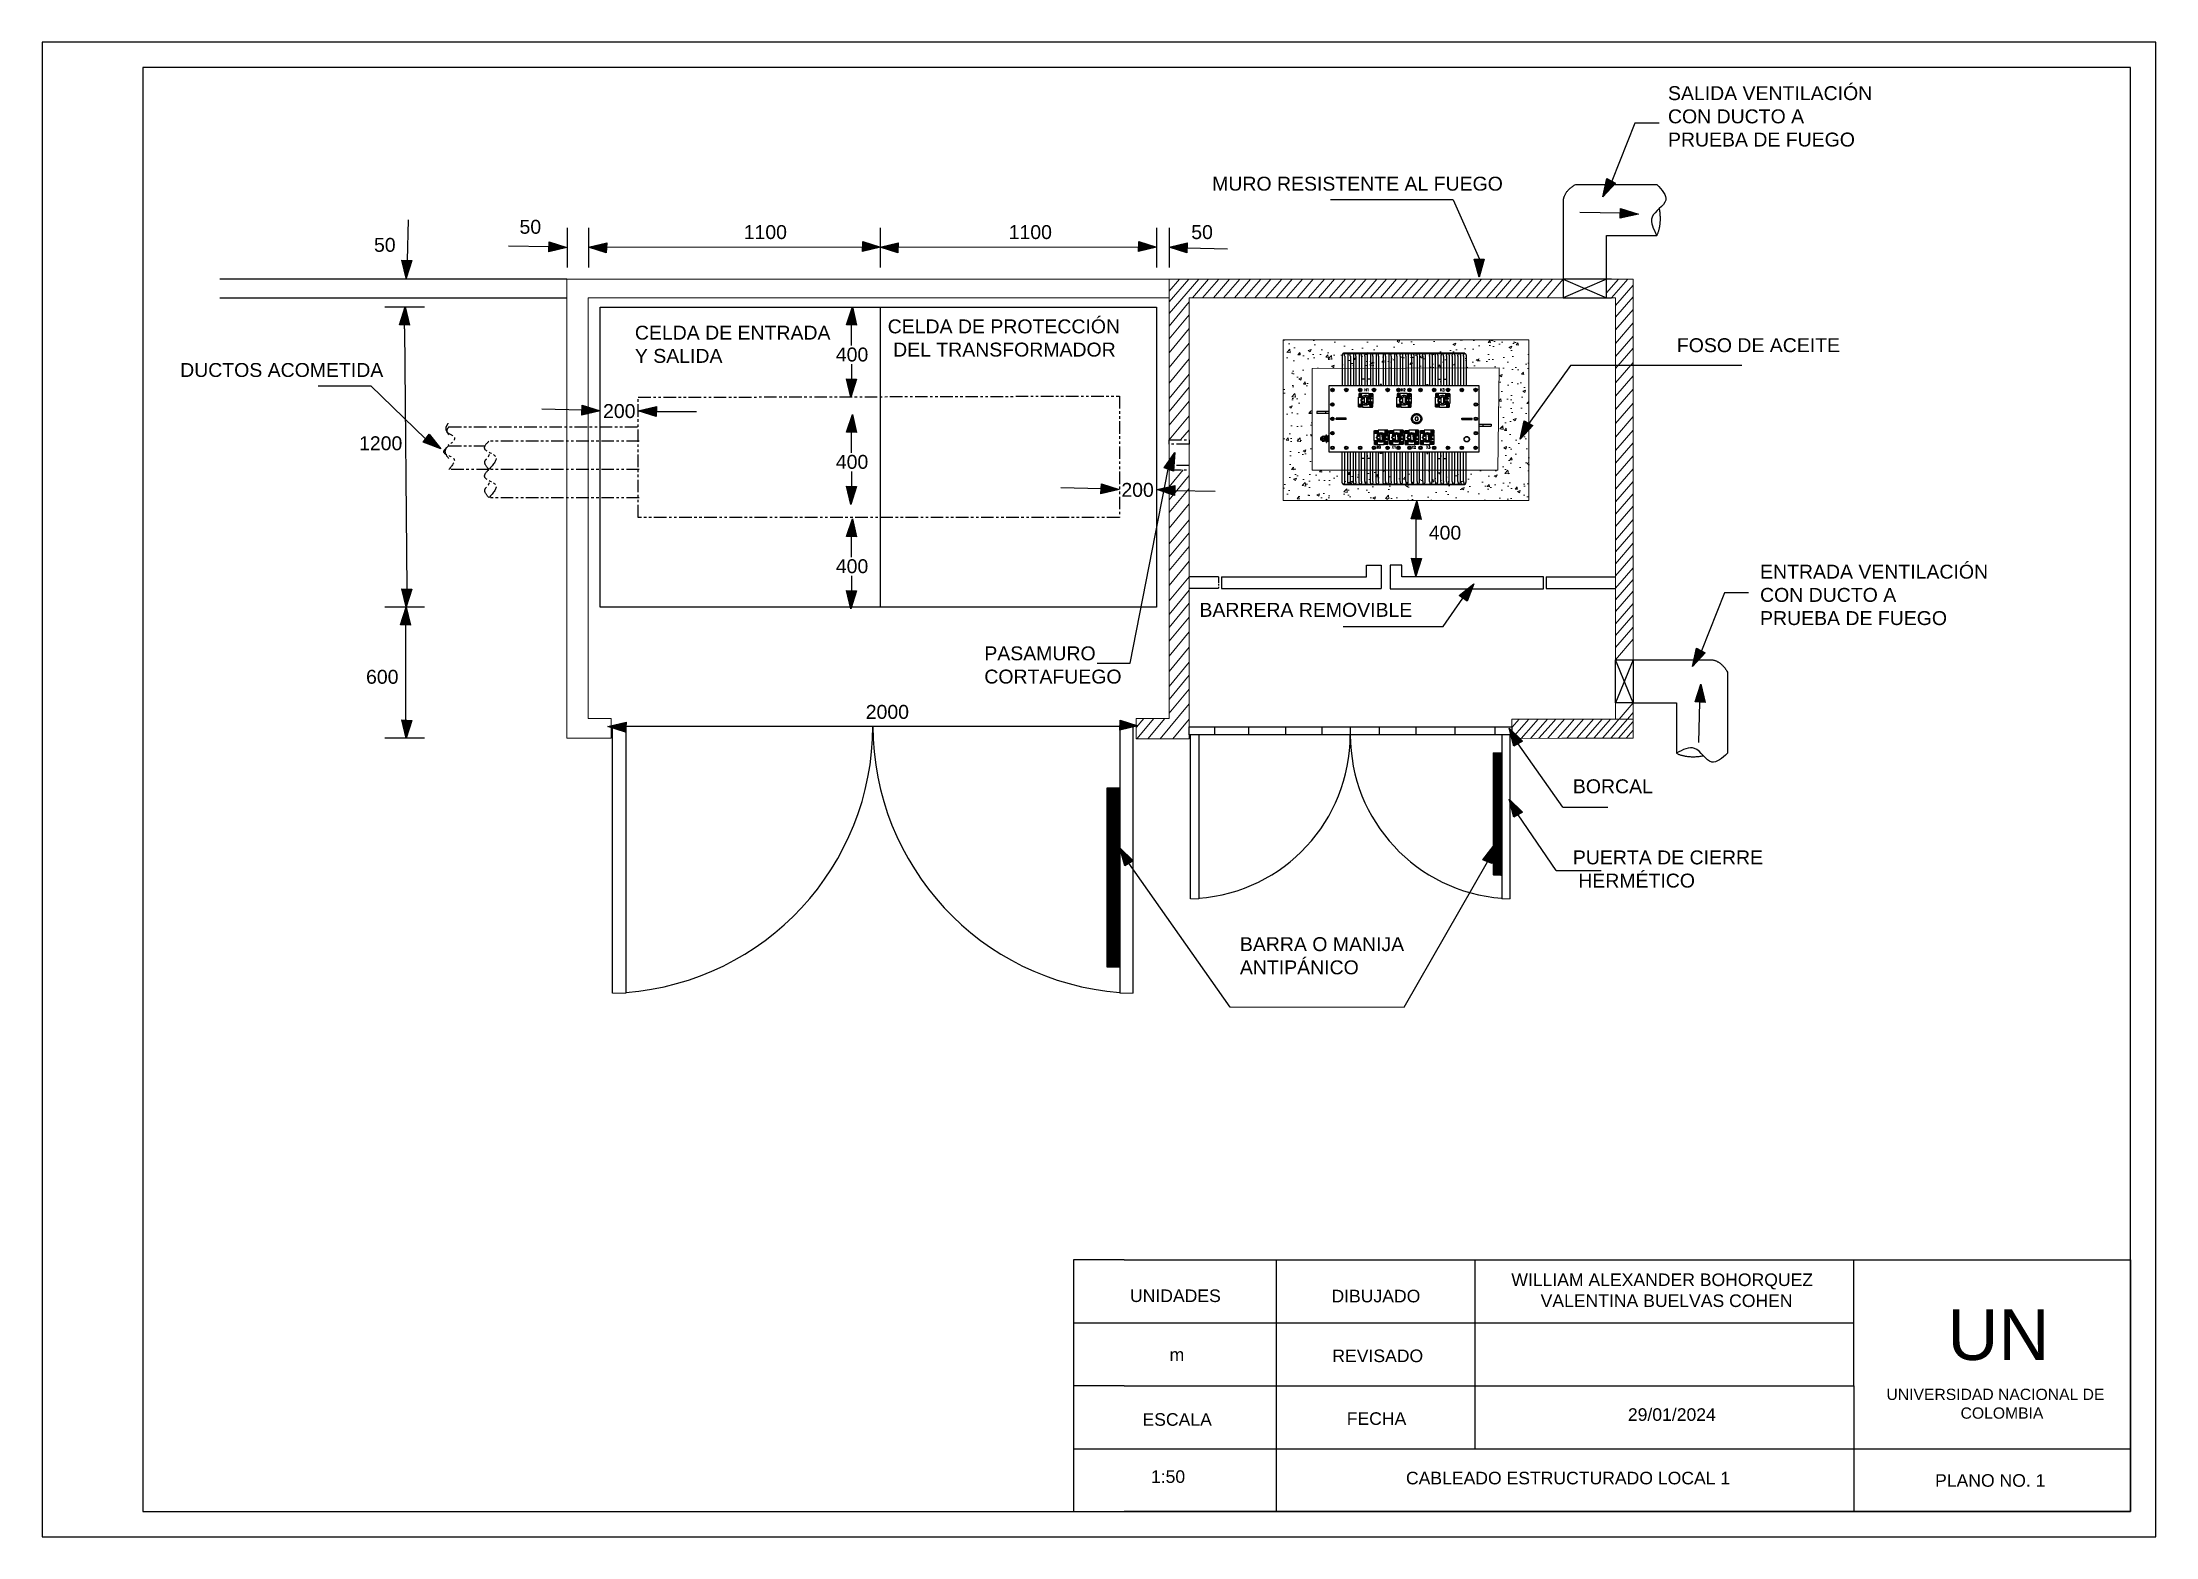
# Paper-space layout 'Plano Corte 1' of a CAD drawing. Header units: millimetres. Extents: x 0 to 420, y 0 to 297.
import ezdxf
from ezdxf.enums import TextEntityAlignment as Align

# ---------------------------------------------------------------- set-up
doc = ezdxf.new("R2010")
doc.units = ezdxf.units.MM
doc.linetypes.add('PHANTOM', pattern=[2.5, 1.25, -0.25, 0.25, -0.25, 0.25, -0.25])
doc.linetypes.add('TRAZOS2', pattern=[0.375, 0.25, -0.125])
doc.layers.get('0').update_dxf_attribs({"color": 162})
for name, color, linetype, lineweight in [('columna', 4, 'Continuous', 0), ('EQUIPO', 4, 'Continuous', 20), ('MUROS', 250, 'Continuous', 0), ('TIERRA', 214, 'PHANTOM', 25)]:
    doc.layers.add(name, color=color, linetype=linetype, lineweight=lineweight)
doc.styles.add('ROMANS', font='romans.shx', dxfattribs={"height": 0.1})
doc.styles.get("Standard").update_dxf_attribs({"font": 'arial.ttf'})

psp = doc.layouts.new('Plano Corte 1')

# ---------------------------------------------------------------- texts
at = {"linetype": 'ByBlock', "lineweight": -2, "ltscale": 2, "char_height": 2.767, "attachment_point": 1}
for s, insert in [('50', (94.84, 261.71)), ('1100', (139.39, 260.66)), ('1100', (192.05, 260.66)), ('50', (228.33, 260.66)), ('50', (65.92, 258.12)), ('400', (157.7, 236.33)), ('200', (111.44, 225.09)), ('1200', (62.95, 218.69)), ('400', (157.7, 215)), ('200', (214.44, 209.43)), ('400', (275.53, 200.92)), ('400', (157.7, 194.26)), ('600', (64.34, 172.28)), ('2000', (163.64, 165.31))]:
    psp.add_mtext_dynamic_manual_height_columns(s, width=4.7026, gutter_width=13.83, heights=[0], dxfattribs=dict(at, insert=insert))
at = {"attachment_point": 1}
for s, width, gutter_width, heights, insert, char_height in [('WILLIAM ALEXANDER BOHORQUEZ\\P      VALENTINA BUELVAS COHEN', 66.124, 12.5, [0], (291.94, 52.32), 2.5), ('UNIDADES', 28.7098, 12.5, [0], (216.16, 49.14), 2.5), ('DIBUJADO', 34.0009, 12.5, [0], (256.2, 49.08), 2.5), ('\\pxt6,11;UN', 169.1813, 50.28, [0], (378.6, 45.18), 10.0554), ('m', 5.3831, 12.5, [5.21], (224.03, 37.44), 2.5), ('REVISADO', 30.6182, 12.5, [0], (256.37, 37.2), 2.5), ('UNIVERSIDAD NACIONAL DE \\P                 COLOMBIA', 47.7247, 11.16, [0], (366.49, 29.41), 2.2322), ('29/01/2024', 75.2789, 12.5, [0], (315.1, 25.53), 2.5), ('ESCALA', 24.6938, 12.5, [0], (218.64, 24.55), 2.5), ('FECHA', 23.5925, 12.5, [0], (259.23, 24.73), 2.5), ('1:50', 75.2789, 12.5, [0], (220.32, 13.2), 2.5), ('CABLEADO ESTRUCTURADO LOCAL 1', 165.1807, 12.5, [0], (271, 12.91), 2.5), ('PLANO NO. 1', 55, 12.5, [0], (376.15, 12.43), 2.5)]:
    psp.add_mtext_dynamic_manual_height_columns(s, width=width, gutter_width=gutter_width, heights=heights, dxfattribs=dict(at, insert=insert, char_height=char_height))
at = {"layer": 'MUROS', "linetype": 'ByBlock', "lineweight": -2, "ltscale": 2, "attachment_point": 1}
for s, insert, char_height in [('SALIDA VENTILACIÓN\\PCON DUCTO A \\PPRUEBA DE FUEGO', (323.07, 288.27), 2.7667), ('MURO RESISTENTE AL FUEGO', (232.49, 270.28), 2.7667), ('CELDA DE ENTRADA \\PY SALIDA', (117.77, 240.67), 2.7667), ('CELDA DE PROTECCIÓN\\P DEL TRANSFORMADOR', (168.01, 241.92), 2.7667), ('FOSO DE ACEITE', (324.84, 238.18), 2.7667), ('DUCTOS ACOMETIDA', (27.4, 233.25), 2.7667), ('ENTRADA VENTILACIÓN\\PCON DUCTO A \\PPRUEBA DE FUEGO', (341.37, 193.17), 2.7667), ('BARRERA REMOVIBLE', (229.96, 185.58), 2.7667), ('PASAMURO \\PCORTAFUEGO', (187.21, 176.94), 2.767), ('BORCAL', (304.17, 150.52), 2.767), ('PUERTA DE CIERRE\\P HERMÉTICO', (304.17, 136.39), 2.7667), ('BARRA O MANIJA \\PANTIPÁNICO', (238, 119.15), 2.7667)]:
    psp.add_mtext_dynamic_manual_height_columns(s, width=62.5957, gutter_width=13.83, heights=[0], dxfattribs=dict(at, insert=insert, char_height=char_height))

# ---------------------------------------------------------------- blocks, each defined once
blk = doc.blocks.new('A$C698D62B2')
at = {"color": 150}
for p, q in [((0.2, 1.021), (0.2, 0.786)), ((0.22, 1.021), (0.22, 0.786)), ((0.245, 1.021), (0.245, 0.786)), ((0.265, 1.021), (0.265, 0.786)), ((0.29, 1.021), (0.29, 0.786)), ((0.31, 1.021), (0.31, 0.786)), ((0.335, 1.021), (0.335, 0.786)), ((0.355, 1.021), (0.355, 0.786)), ((0.38, 1.021), (0.38, 0.786)), ((0.4, 1.021), (0.4, 0.786)), ((0.425, 1.021), (0.425, 0.786)), ((0.445, 1.021), (0.445, 0.786)), ((0.47, 1.021), (0.47, 0.786)), ((0.49, 1.021), (0.49, 0.786)), ((0.525, 1.021), (0.525, 0.786)), ((0.545, 1.021), (0.545, 0.786)), ((0.57, 1.021), (0.57, 0.786)), ((0.59, 1.021), (0.59, 0.786)), ((0.615, 1.021), (0.615, 0.786)), ((0.635, 1.021), (0.635, 0.786)), ((0.66, 1.021), (0.66, 0.786)), ((0.68, 1.021), (0.68, 0.786)), ((0.705, 1.021), (0.705, 0.786)), ((0.725, 1.021), (0.725, 0.786)), ((0.75, 1.021), (0.75, 0.786)), ((0.77, 1.021), (0.77, 0.786)), ((0.795, 1.021), (0.795, 0.786)), ((0.815, 1.021), (0.815, 0.786)), ((0.84, 1.021), (0.84, 0.786)), ((0.86, 1.021), (0.86, 0.786)), ((0.895, 1.021), (0.895, 0.786)), ((0.915, 1.021), (0.915, 0.786)), ((0.94, 1.021), (0.94, 0.786)), ((0.96, 1.021), (0.96, 0.786)), ((0.985, 1.021), (0.985, 0.786)), ((1.005, 1.021), (1.005, 0.786)), ((1.03, 1.021), (1.03, 0.786)), ((1.05, 1.021), (1.05, 0.786)), ((1.075, 1.021), (1.075, 0.786)), ((1.095, 1.021), (1.095, 0.786)), ((1.12, 1.021), (1.12, 0.786)), ((1.14, 1.021), (1.14, 0.786)), ((1.165, 1.021), (1.165, 0.786)), ((1.185, 1.021), (1.185, 0.786)), ((0.33, 0.618), (0.33, 0.695)), ((0.33, 0.695), (0.355, 0.695)), ((0.334, 0.728), (0.412, 0.728)), ((0.334, 0.728), (0.334, 0.703)), ((0.334, 0.723), (0.355, 0.723)), ((0.334, 0.695), (0.334, 0.723)), ((0.334, 0.701), (0.355, 0.701)), ((0.377, 0.687), (0.349, 0.671)), ((0.38, 0.838), (0.355, 0.838)), ((0.355, 0.69), (0.355, 0.723)), ((0.355, 0.703), (0.368, 0.703)), ((0.377, 0.69), (0.371, 0.69)), ((0.377, 0.65), (0.377, 0.691)), ((0.377, 0.654), (0.377, 0.687)), ((0.387, 0.697), (0.382, 0.697)), ((0.387, 0.697), (0.393, 0.697)), ((0.397, 0.676), (0.397, 0.694)), ((0.4, 0.694), (0.397, 0.694)), ((0.397, 0.65), (0.397, 0.691)), ((0.4, 0.686), (0.397, 0.684)), ((0.4, 0.676), (0.397, 0.676)), ((0.425, 0.838), (0.4, 0.838)), ((0.4, 0.676), (0.4, 0.694)), ((0.401, 0.694), (0.4, 0.692)), ((0.4, 0.692), (0.4, 0.678)), ((0.401, 0.676), (0.4, 0.678)), ((0.406, 0.694), (0.401, 0.694)), ((0.406, 0.689), (0.401, 0.689)), ((0.406, 0.68), (0.401, 0.68)), ((0.406, 0.676), (0.401, 0.676)), ((0.406, 0.703), (0.44, 0.703)), ((0.406, 0.694), (0.408, 0.692)), ((0.406, 0.676), (0.408, 0.678)), ((0.408, 0.692), (0.408, 0.678)), ((0.432, 0.69), (0.408, 0.69)), ((0.433, 0.689), (0.408, 0.689)), ((0.433, 0.681), (0.408, 0.681)), ((0.432, 0.68), (0.408, 0.68)), ((0.412, 0.728), (0.412, 0.703)), ((0.412, 0.723), (0.44, 0.723)), ((0.418, 0.723), (0.418, 0.703)), ((0.444, 0.723), (0.42, 0.723)), ((0.42, 0.703), (0.42, 0.69)), ((0.432, 0.69), (0.432, 0.68)), ((0.433, 0.689), (0.432, 0.69)), ((0.433, 0.681), (0.432, 0.68)), ((0.433, 0.681), (0.433, 0.689)), ((0.44, 0.723), (0.44, 0.703)), ((0.444, 0.723), (0.444, 0.646)), ((0.635, 0.618), (0.635, 0.695)), ((0.635, 0.695), (0.66, 0.695)), ((0.64, 0.728), (0.717, 0.728)), ((0.64, 0.728), (0.64, 0.703)), ((0.64, 0.723), (0.66, 0.723)), ((0.64, 0.695), (0.64, 0.723)), ((0.64, 0.701), (0.66, 0.701)), ((0.682, 0.687), (0.654, 0.671)), ((0.66, 0.69), (0.66, 0.723)), ((0.66, 0.703), (0.673, 0.703)), ((0.682, 0.69), (0.676, 0.69)), ((0.682, 0.65), (0.682, 0.691)), ((0.682, 0.654), (0.682, 0.687)), ((0.692, 0.697), (0.687, 0.697)), ((0.692, 0.697), (0.698, 0.697)), ((0.703, 0.676), (0.703, 0.694)), ((0.705, 0.694), (0.703, 0.694)), ((0.703, 0.65), (0.703, 0.691)), ((0.705, 0.686), (0.703, 0.684)), ((0.705, 0.676), (0.703, 0.676)), ((0.705, 0.676), (0.705, 0.694)), ((0.706, 0.694), (0.705, 0.692)), ((0.705, 0.692), (0.705, 0.678)), ((0.706, 0.676), (0.705, 0.678)), ((0.712, 0.694), (0.706, 0.694)), ((0.712, 0.689), (0.706, 0.689)), ((0.712, 0.68), (0.706, 0.68)), ((0.712, 0.676), (0.706, 0.676)), ((0.711, 0.703), (0.745, 0.703)), ((0.712, 0.694), (0.713, 0.692)), ((0.712, 0.676), (0.713, 0.678)), ((0.713, 0.692), (0.713, 0.678)), ((0.737, 0.69), (0.713, 0.69)), ((0.738, 0.689), (0.713, 0.689)), ((0.738, 0.681), (0.713, 0.681)), ((0.737, 0.68), (0.713, 0.68)), ((0.717, 0.728), (0.717, 0.703)), ((0.717, 0.723), (0.745, 0.723)), ((0.723, 0.723), (0.723, 0.703)), ((0.749, 0.723), (0.725, 0.723)), ((0.725, 0.703), (0.725, 0.69)), ((0.737, 0.69), (0.737, 0.68)), ((0.738, 0.689), (0.737, 0.69)), ((0.738, 0.681), (0.737, 0.68)), ((0.738, 0.681), (0.738, 0.689)), ((0.745, 0.723), (0.745, 0.703)), ((0.749, 0.723), (0.749, 0.646)), ((0.941, 0.618), (0.941, 0.695)), ((0.941, 0.695), (0.965, 0.695)), ((0.945, 0.728), (1.022, 0.728)), ((0.945, 0.728), (0.945, 0.703)), ((0.945, 0.723), (0.965, 0.723)), ((0.945, 0.695), (0.945, 0.723)), ((0.945, 0.701), (0.965, 0.701)), ((0.987, 0.687), (0.959, 0.671)), ((0.96, 0.838), (0.985, 0.838)), ((0.965, 0.69), (0.965, 0.723)), ((0.965, 0.703), (0.979, 0.703)), ((0.987, 0.69), (0.981, 0.69)), ((0.987, 0.65), (0.987, 0.691)), ((0.987, 0.654), (0.987, 0.687)), ((0.998, 0.697), (0.992, 0.697)), ((0.998, 0.697), (1.003, 0.697)), ((1.005, 0.838), (1.03, 0.838)), ((1.008, 0.676), (1.008, 0.694)), ((1.01, 0.694), (1.008, 0.694)), ((1.008, 0.65), (1.008, 0.691)), ((1.01, 0.686), (1.008, 0.684)), ((1.01, 0.676), (1.008, 0.676)), ((1.01, 0.676), (1.01, 0.694)), ((1.011, 0.694), (1.01, 0.692)), ((1.01, 0.692), (1.01, 0.678)), ((1.011, 0.676), (1.01, 0.678)), ((1.017, 0.694), (1.011, 0.694)), ((1.017, 0.689), (1.011, 0.689)), ((1.017, 0.68), (1.011, 0.68)), ((1.017, 0.676), (1.011, 0.676)), ((1.017, 0.703), (1.05, 0.703)), ((1.017, 0.694), (1.018, 0.692)), ((1.017, 0.676), (1.018, 0.678)), ((1.018, 0.692), (1.018, 0.678)), ((1.042, 0.69), (1.018, 0.69)), ((1.043, 0.689), (1.018, 0.689)), ((1.043, 0.681), (1.018, 0.681)), ((1.042, 0.68), (1.018, 0.68)), ((1.022, 0.728), (1.022, 0.703)), ((1.022, 0.723), (1.05, 0.723)), ((1.028, 0.723), (1.028, 0.703)), ((1.055, 0.723), (1.03, 0.723)), ((1.03, 0.703), (1.03, 0.69)), ((1.042, 0.69), (1.042, 0.68)), ((1.043, 0.689), (1.042, 0.69)), ((1.043, 0.681), (1.042, 0.68)), ((1.043, 0.681), (1.043, 0.689)), ((1.05, 0.723), (1.05, 0.703)), ((1.055, 0.723), (1.055, 0.646)), ((0.095, 0.581), (0, 0.581)), ((0, 0.581), (0, 0.565)), ((0.095, 0.565), (0, 0.565)), ((0.068, 0.581), (0.068, 0.565)), ((0.232, 0.529), (0.152, 0.529)), ((0.152, 0.517), (0.152, 0.529)), ((0.232, 0.517), (0.152, 0.517)), ((0.232, 0.517), (0.232, 0.529)), ((0.33, 0.618), (0.355, 0.618)), ((0.334, 0.618), (0.334, 0.638)), ((0.369, 0.638), (0.334, 0.638)), ((0.363, 0.618), (0.334, 0.618)), ((0.349, 0.671), (0.377, 0.654)), ((0.355, 0.638), (0.355, 0.652)), ((0.357, 0.618), (0.357, 0.638)), ((0.363, 0.614), (0.363, 0.638)), ((0.44, 0.614), (0.363, 0.614)), ((0.377, 0.652), (0.371, 0.652)), ((0.387, 0.645), (0.382, 0.645)), ((0.387, 0.645), (0.393, 0.645)), ((0.397, 0.665), (0.397, 0.648)), ((0.4, 0.665), (0.397, 0.665)), ((0.4, 0.655), (0.397, 0.658)), ((0.4, 0.648), (0.397, 0.648)), ((0.4, 0.665), (0.4, 0.648)), ((0.401, 0.665), (0.4, 0.663)), ((0.4, 0.65), (0.4, 0.663)), ((0.401, 0.648), (0.4, 0.65)), ((0.406, 0.665), (0.401, 0.665)), ((0.406, 0.661), (0.401, 0.661)), ((0.406, 0.652), (0.401, 0.652)), ((0.406, 0.648), (0.401, 0.648)), ((0.406, 0.665), (0.408, 0.663)), ((0.406, 0.648), (0.408, 0.65)), ((0.42, 0.638), (0.406, 0.638)), ((0.408, 0.65), (0.408, 0.663)), ((0.432, 0.661), (0.408, 0.661)), ((0.433, 0.66), (0.408, 0.66)), ((0.433, 0.653), (0.408, 0.653)), ((0.432, 0.652), (0.408, 0.652)), ((0.42, 0.652), (0.42, 0.618)), ((0.444, 0.646), (0.42, 0.646)), ((0.44, 0.64), (0.42, 0.64)), ((0.44, 0.618), (0.42, 0.618)), ((0.432, 0.661), (0.432, 0.652)), ((0.433, 0.66), (0.432, 0.661)), ((0.433, 0.653), (0.432, 0.652)), ((0.433, 0.653), (0.433, 0.66)), ((0.44, 0.646), (0.44, 0.618)), ((0.44, 0.614), (0.44, 0.638)), ((0.635, 0.618), (0.66, 0.618)), ((0.674, 0.638), (0.64, 0.638)), ((0.64, 0.618), (0.64, 0.638)), ((0.668, 0.618), (0.64, 0.618)), ((0.654, 0.671), (0.682, 0.654)), ((0.66, 0.638), (0.66, 0.652)), ((0.662, 0.618), (0.662, 0.638)), ((0.668, 0.614), (0.668, 0.638)), ((0.745, 0.614), (0.668, 0.614)), ((0.682, 0.652), (0.676, 0.652)), ((0.692, 0.645), (0.687, 0.645)), ((0.692, 0.645), (0.698, 0.645)), ((0.703, 0.665), (0.703, 0.648)), ((0.705, 0.665), (0.703, 0.665)), ((0.705, 0.655), (0.703, 0.658)), ((0.705, 0.648), (0.703, 0.648)), ((0.705, 0.665), (0.705, 0.648)), ((0.706, 0.665), (0.705, 0.663)), ((0.705, 0.65), (0.705, 0.663)), ((0.706, 0.648), (0.705, 0.65)), ((0.712, 0.665), (0.706, 0.665)), ((0.712, 0.661), (0.706, 0.661)), ((0.712, 0.652), (0.706, 0.652)), ((0.712, 0.648), (0.706, 0.648)), ((0.725, 0.638), (0.711, 0.638)), ((0.712, 0.665), (0.713, 0.663)), ((0.712, 0.648), (0.713, 0.65)), ((0.713, 0.65), (0.713, 0.663)), ((0.737, 0.661), (0.713, 0.661)), ((0.738, 0.66), (0.713, 0.66)), ((0.738, 0.653), (0.713, 0.653)), ((0.737, 0.652), (0.713, 0.652)), ((0.725, 0.652), (0.725, 0.618)), ((0.749, 0.646), (0.725, 0.646)), ((0.745, 0.64), (0.725, 0.64)), ((0.745, 0.618), (0.725, 0.618)), ((0.737, 0.661), (0.737, 0.652)), ((0.738, 0.66), (0.737, 0.661)), ((0.738, 0.653), (0.737, 0.652)), ((0.738, 0.653), (0.738, 0.66)), ((0.745, 0.646), (0.745, 0.618)), ((0.745, 0.614), (0.745, 0.638)), ((0.941, 0.618), (0.965, 0.618)), ((0.945, 0.618), (0.945, 0.638)), ((0.979, 0.638), (0.945, 0.638)), ((0.973, 0.618), (0.945, 0.618)), ((0.959, 0.671), (0.987, 0.654)), ((0.965, 0.638), (0.965, 0.652)), ((0.967, 0.618), (0.967, 0.638)), ((0.973, 0.614), (0.973, 0.638)), ((1.05, 0.614), (0.973, 0.614)), ((0.987, 0.652), (0.981, 0.652)), ((0.998, 0.645), (0.992, 0.645)), ((0.998, 0.645), (1.003, 0.645)), ((1.008, 0.665), (1.008, 0.648)), ((1.01, 0.665), (1.008, 0.665)), ((1.01, 0.655), (1.008, 0.658)), ((1.01, 0.648), (1.008, 0.648)), ((1.01, 0.665), (1.01, 0.648)), ((1.011, 0.665), (1.01, 0.663)), ((1.01, 0.65), (1.01, 0.663)), ((1.011, 0.648), (1.01, 0.65)), ((1.017, 0.665), (1.011, 0.665)), ((1.017, 0.661), (1.011, 0.661)), ((1.017, 0.652), (1.011, 0.652)), ((1.017, 0.648), (1.011, 0.648)), ((1.03, 0.638), (1.016, 0.638)), ((1.017, 0.665), (1.018, 0.663)), ((1.017, 0.648), (1.018, 0.65)), ((1.018, 0.65), (1.018, 0.663)), ((1.042, 0.661), (1.018, 0.661)), ((1.043, 0.66), (1.018, 0.66)), ((1.043, 0.653), (1.018, 0.653)), ((1.042, 0.652), (1.018, 0.652)), ((1.03, 0.652), (1.03, 0.618)), ((1.055, 0.646), (1.03, 0.646)), ((1.05, 0.64), (1.03, 0.64)), ((1.05, 0.618), (1.03, 0.618)), ((1.042, 0.661), (1.042, 0.652)), ((1.043, 0.66), (1.042, 0.661)), ((1.043, 0.653), (1.042, 0.652)), ((1.043, 0.653), (1.043, 0.66)), ((1.05, 0.646), (1.05, 0.618)), ((1.05, 0.614), (1.05, 0.638)), ((1.152, 0.529), (1.232, 0.529)), ((1.152, 0.517), (1.152, 0.529)), ((1.152, 0.517), (1.232, 0.517)), ((1.232, 0.517), (1.232, 0.529)), ((0.039, 0.376), (0.031, 0.376)), ((0.031, 0.354), (0.031, 0.376)), ((0.039, 0.365), (0.031, 0.365)), ((0.039, 0.354), (0.031, 0.354)), ((0.039, 0.376), (0.041, 0.378)), ((0.039, 0.354), (0.039, 0.376)), ((0.039, 0.354), (0.041, 0.353)), ((0.041, 0.348), (0.041, 0.383)), ((0.042, 0.386), (0.072, 0.386)), ((0.055, 0.38), (0.042, 0.38)), ((0.063, 0.365), (0.042, 0.365)), ((0.055, 0.351), (0.042, 0.351)), ((0.042, 0.345), (0.055, 0.345)), ((0.055, 0.345), (0.056, 0.346)), ((0.072, 0.345), (0.055, 0.345)), ((0.056, 0.368), (0.063, 0.368)), ((0.056, 0.363), (0.063, 0.363)), ((0.057, 0.383), (0.057, 0.368)), ((0.057, 0.347), (0.057, 0.363)), ((0.061, 0.383), (0.059, 0.383)), ((0.061, 0.383), (0.059, 0.383)), ((0.061, 0.347), (0.059, 0.347)), ((0.062, 0.383), (0.062, 0.368)), ((0.062, 0.347), (0.062, 0.363)), ((0.066, 0.385), (0.066, 0.372)), ((0.066, 0.345), (0.066, 0.358)), ((0.072, 0.396), (0.076, 0.396)), ((0.072, 0.373), (0.072, 0.396)), ((0.076, 0.373), (0.072, 0.373)), ((0.072, 0.357), (0.072, 0.335)), ((0.076, 0.357), (0.072, 0.357)), ((0.074, 0.368), (0.074, 0.362)), ((0.074, 0.362), (0.074, 0.368)), ((0.076, 0.373), (0.076, 0.396)), ((0.076, 0.386), (0.08, 0.386)), ((0.076, 0.357), (0.076, 0.335)), ((0.08, 0.345), (0.076, 0.345)), ((0.089, 0.386), (0.08, 0.386)), ((0.08, 0.374), (0.08, 0.386)), ((0.08, 0.357), (0.08, 0.344)), ((0.089, 0.344), (0.08, 0.344)), ((0.089, 0.365), (0.089, 0.387)), ((0.089, 0.387), (0.089, 0.386)), ((0.091, 0.387), (0.089, 0.387)), ((0.089, 0.365), (0.089, 0.343)), ((0.091, 0.343), (0.089, 0.343)), ((0.094, 0.387), (0.091, 0.387)), ((0.091, 0.365), (0.091, 0.387)), ((0.091, 0.387), (0.091, 0.387)), ((0.091, 0.365), (0.091, 0.343)), ((0.094, 0.343), (0.091, 0.343)), ((0.094, 0.365), (0.094, 0.387)), ((0.094, 0.387), (0.094, 0.386)), ((0.095, 0.386), (0.094, 0.386)), ((0.094, 0.38), (0.095, 0.38)), ((0.094, 0.365), (0.094, 0.343)), ((0.094, 0.365), (0.095, 0.365)), ((0.094, 0.351), (0.095, 0.351)), ((0.095, 0.345), (0.094, 0.345)), ((0.452, 0.429), (0.452, 0.351)), ((0.452, 0.429), (0.477, 0.429)), ((0.452, 0.351), (0.477, 0.351)), ((0.485, 0.429), (0.456, 0.429)), ((0.456, 0.429), (0.456, 0.408)), ((0.495, 0.408), (0.456, 0.408)), ((0.456, 0.351), (0.456, 0.323)), ((0.456, 0.345), (0.477, 0.345)), ((0.456, 0.319), (0.456, 0.343)), ((0.471, 0.376), (0.499, 0.392)), ((0.499, 0.359), (0.471, 0.376)), ((0.477, 0.408), (0.477, 0.39)), ((0.477, 0.361), (0.477, 0.323)), ((0.477, 0.343), (0.495, 0.343)), ((0.479, 0.429), (0.479, 0.408)), ((0.485, 0.433), (0.485, 0.408)), ((0.562, 0.433), (0.485, 0.433)), ((0.499, 0.395), (0.493, 0.395)), ((0.499, 0.356), (0.493, 0.356)), ((0.499, 0.396), (0.499, 0.355)), ((0.499, 0.392), (0.499, 0.359)), ((0.509, 0.402), (0.504, 0.401)), ((0.509, 0.35), (0.504, 0.35)), ((0.509, 0.402), (0.515, 0.401)), ((0.509, 0.35), (0.515, 0.35)), ((0.522, 0.399), (0.519, 0.399)), ((0.519, 0.381), (0.519, 0.399)), ((0.519, 0.396), (0.519, 0.355)), ((0.522, 0.391), (0.519, 0.389)), ((0.522, 0.381), (0.519, 0.381)), ((0.522, 0.37), (0.519, 0.37)), ((0.519, 0.37), (0.519, 0.353)), ((0.522, 0.36), (0.519, 0.362)), ((0.522, 0.353), (0.519, 0.353)), ((0.522, 0.381), (0.522, 0.399)), ((0.523, 0.399), (0.522, 0.397)), ((0.522, 0.397), (0.522, 0.383)), ((0.523, 0.381), (0.522, 0.383)), ((0.523, 0.37), (0.522, 0.368)), ((0.522, 0.37), (0.522, 0.353)), ((0.522, 0.355), (0.522, 0.368)), ((0.523, 0.352), (0.522, 0.355)), ((0.528, 0.399), (0.523, 0.399)), ((0.528, 0.394), (0.523, 0.394)), ((0.528, 0.385), (0.523, 0.385)), ((0.528, 0.381), (0.523, 0.381)), ((0.528, 0.37), (0.523, 0.37)), ((0.528, 0.366), (0.523, 0.366)), ((0.528, 0.357), (0.523, 0.357)), ((0.528, 0.352), (0.523, 0.352)), ((0.542, 0.408), (0.524, 0.408)), ((0.524, 0.343), (0.562, 0.343)), ((0.528, 0.399), (0.53, 0.397)), ((0.528, 0.381), (0.53, 0.383)), ((0.528, 0.37), (0.53, 0.368)), ((0.528, 0.352), (0.53, 0.355)), ((0.53, 0.397), (0.53, 0.383)), ((0.554, 0.395), (0.53, 0.395)), ((0.555, 0.394), (0.53, 0.394)), ((0.555, 0.386), (0.53, 0.386)), ((0.554, 0.385), (0.53, 0.385)), ((0.53, 0.355), (0.53, 0.368)), ((0.554, 0.366), (0.53, 0.366)), ((0.555, 0.365), (0.53, 0.365)), ((0.555, 0.358), (0.53, 0.358)), ((0.554, 0.356), (0.53, 0.356)), ((0.534, 0.319), (0.534, 0.343)), ((0.54, 0.323), (0.54, 0.343)), ((0.542, 0.395), (0.542, 0.429)), ((0.562, 0.429), (0.542, 0.429)), ((0.562, 0.406), (0.542, 0.406)), ((0.566, 0.4), (0.542, 0.4)), ((0.542, 0.343), (0.542, 0.356)), ((0.555, 0.394), (0.554, 0.395)), ((0.554, 0.385), (0.554, 0.395)), ((0.555, 0.386), (0.554, 0.385)), ((0.555, 0.365), (0.554, 0.366)), ((0.554, 0.356), (0.554, 0.366)), ((0.555, 0.358), (0.554, 0.356)), ((0.555, 0.394), (0.555, 0.386)), ((0.555, 0.365), (0.555, 0.358)), ((0.562, 0.433), (0.562, 0.408)), ((0.562, 0.4), (0.562, 0.429)), ((0.562, 0.323), (0.562, 0.343)), ((0.566, 0.323), (0.566, 0.4)), ((0.574, 0.429), (0.574, 0.351)), ((0.574, 0.429), (0.599, 0.429)), ((0.574, 0.351), (0.599, 0.351)), ((0.578, 0.429), (0.578, 0.408)), ((0.607, 0.429), (0.578, 0.429)), ((0.617, 0.408), (0.578, 0.408)), ((0.578, 0.351), (0.578, 0.323)), ((0.578, 0.345), (0.599, 0.345)), ((0.578, 0.319), (0.578, 0.343)), ((0.589, 0.34), (0.589, 0.327)), ((0.589, 0.339), (0.589, 0.327)), ((0.593, 0.376), (0.621, 0.392)), ((0.621, 0.359), (0.593, 0.376)), ((0.599, 0.408), (0.599, 0.39)), ((0.599, 0.361), (0.599, 0.323)), ((0.599, 0.343), (0.617, 0.343)), ((0.601, 0.429), (0.601, 0.408)), ((0.684, 0.433), (0.607, 0.433)), ((0.607, 0.433), (0.607, 0.408)), ((0.621, 0.395), (0.615, 0.395)), ((0.621, 0.356), (0.615, 0.356)), ((0.621, 0.396), (0.621, 0.355)), ((0.621, 0.392), (0.621, 0.359)), ((0.631, 0.402), (0.626, 0.401)), ((0.631, 0.35), (0.626, 0.35)), ((0.631, 0.402), (0.637, 0.401)), ((0.631, 0.35), (0.637, 0.35)), ((0.644, 0.399), (0.642, 0.399)), ((0.642, 0.381), (0.642, 0.399)), ((0.642, 0.396), (0.642, 0.355)), ((0.644, 0.391), (0.642, 0.389)), ((0.644, 0.381), (0.642, 0.381)), ((0.644, 0.37), (0.642, 0.37)), ((0.642, 0.37), (0.642, 0.353)), ((0.644, 0.36), (0.642, 0.362)), ((0.644, 0.353), (0.642, 0.353)), ((0.644, 0.381), (0.644, 0.399)), ((0.645, 0.399), (0.644, 0.397)), ((0.644, 0.397), (0.644, 0.383)), ((0.645, 0.381), (0.644, 0.383)), ((0.645, 0.37), (0.644, 0.368)), ((0.644, 0.37), (0.644, 0.353)), ((0.644, 0.355), (0.644, 0.368)), ((0.645, 0.352), (0.644, 0.355)), ((0.651, 0.399), (0.645, 0.399)), ((0.651, 0.394), (0.645, 0.394)), ((0.651, 0.385), (0.645, 0.385)), ((0.651, 0.381), (0.645, 0.381)), ((0.651, 0.37), (0.645, 0.37)), ((0.651, 0.366), (0.645, 0.366)), ((0.651, 0.357), (0.645, 0.357)), ((0.651, 0.352), (0.645, 0.352)), ((0.664, 0.408), (0.646, 0.408)), ((0.646, 0.343), (0.684, 0.343)), ((0.651, 0.399), (0.652, 0.397)), ((0.651, 0.381), (0.652, 0.383)), ((0.651, 0.37), (0.652, 0.368)), ((0.651, 0.352), (0.652, 0.355)), ((0.652, 0.397), (0.652, 0.383)), ((0.676, 0.395), (0.652, 0.395)), ((0.677, 0.394), (0.652, 0.394)), ((0.677, 0.386), (0.652, 0.386)), ((0.676, 0.385), (0.652, 0.385)), ((0.652, 0.355), (0.652, 0.368)), ((0.676, 0.366), (0.652, 0.366)), ((0.677, 0.365), (0.652, 0.365)), ((0.677, 0.358), (0.652, 0.358)), ((0.676, 0.356), (0.652, 0.356)), ((0.656, 0.319), (0.656, 0.343)), ((0.662, 0.323), (0.662, 0.343)), ((0.664, 0.395), (0.664, 0.429)), ((0.684, 0.429), (0.664, 0.429)), ((0.684, 0.406), (0.664, 0.406)), ((0.688, 0.4), (0.664, 0.4)), ((0.664, 0.343), (0.664, 0.356)), ((0.676, 0.385), (0.676, 0.395)), ((0.677, 0.394), (0.676, 0.395)), ((0.677, 0.386), (0.676, 0.385)), ((0.677, 0.365), (0.676, 0.366)), ((0.676, 0.356), (0.676, 0.366)), ((0.677, 0.358), (0.676, 0.356)), ((0.677, 0.394), (0.677, 0.386)), ((0.677, 0.365), (0.677, 0.358)), ((0.684, 0.433), (0.684, 0.408)), ((0.684, 0.4), (0.684, 0.429)), ((0.684, 0.323), (0.684, 0.343)), ((0.688, 0.323), (0.688, 0.4)), ((0.696, 0.429), (0.696, 0.351)), ((0.696, 0.429), (0.721, 0.429)), ((0.696, 0.351), (0.721, 0.351)), ((0.701, 0.429), (0.701, 0.408)), ((0.729, 0.429), (0.701, 0.429)), ((0.739, 0.408), (0.701, 0.408)), ((0.701, 0.351), (0.701, 0.323)), ((0.701, 0.345), (0.721, 0.345)), ((0.701, 0.319), (0.701, 0.343)), ((0.715, 0.376), (0.743, 0.392)), ((0.743, 0.359), (0.715, 0.376)), ((0.721, 0.408), (0.721, 0.39)), ((0.721, 0.361), (0.721, 0.323)), ((0.721, 0.343), (0.739, 0.343)), ((0.723, 0.429), (0.723, 0.408)), ((0.806, 0.433), (0.729, 0.433)), ((0.729, 0.433), (0.729, 0.408)), ((0.743, 0.395), (0.737, 0.395)), ((0.743, 0.356), (0.737, 0.356)), ((0.743, 0.396), (0.743, 0.355)), ((0.743, 0.392), (0.743, 0.359)), ((0.753, 0.402), (0.748, 0.401)), ((0.753, 0.35), (0.748, 0.35)), ((0.753, 0.402), (0.759, 0.401)), ((0.753, 0.35), (0.759, 0.35)), ((0.766, 0.399), (0.764, 0.399)), ((0.764, 0.381), (0.764, 0.399)), ((0.764, 0.396), (0.764, 0.355)), ((0.766, 0.391), (0.764, 0.389)), ((0.766, 0.381), (0.764, 0.381)), ((0.766, 0.37), (0.764, 0.37)), ((0.764, 0.37), (0.764, 0.353)), ((0.766, 0.36), (0.764, 0.362)), ((0.766, 0.353), (0.764, 0.353)), ((0.766, 0.381), (0.766, 0.399)), ((0.767, 0.399), (0.766, 0.397)), ((0.766, 0.397), (0.766, 0.383)), ((0.767, 0.381), (0.766, 0.383)), ((0.767, 0.37), (0.766, 0.368)), ((0.766, 0.37), (0.766, 0.353)), ((0.766, 0.355), (0.766, 0.368)), ((0.767, 0.352), (0.766, 0.355)), ((0.773, 0.399), (0.767, 0.399)), ((0.773, 0.394), (0.767, 0.394)), ((0.773, 0.385), (0.767, 0.385)), ((0.773, 0.381), (0.767, 0.381)), ((0.773, 0.37), (0.767, 0.37)), ((0.773, 0.366), (0.767, 0.366)), ((0.773, 0.357), (0.767, 0.357)), ((0.773, 0.352), (0.767, 0.352)), ((0.786, 0.408), (0.768, 0.408)), ((0.768, 0.343), (0.806, 0.343)), ((0.773, 0.399), (0.774, 0.397)), ((0.773, 0.381), (0.774, 0.383)), ((0.773, 0.37), (0.774, 0.368)), ((0.773, 0.352), (0.774, 0.355)), ((0.774, 0.397), (0.774, 0.383)), ((0.798, 0.395), (0.774, 0.395)), ((0.799, 0.394), (0.774, 0.394)), ((0.799, 0.386), (0.774, 0.386)), ((0.798, 0.385), (0.774, 0.385)), ((0.774, 0.355), (0.774, 0.368)), ((0.798, 0.366), (0.774, 0.366)), ((0.799, 0.365), (0.774, 0.365)), ((0.799, 0.358), (0.774, 0.358)), ((0.798, 0.356), (0.774, 0.356)), ((0.778, 0.319), (0.778, 0.343)), ((0.784, 0.323), (0.784, 0.343)), ((0.786, 0.395), (0.786, 0.429)), ((0.806, 0.429), (0.786, 0.429)), ((0.806, 0.406), (0.786, 0.406)), ((0.81, 0.4), (0.786, 0.4)), ((0.786, 0.343), (0.786, 0.356)), ((0.798, 0.385), (0.798, 0.395)), ((0.799, 0.394), (0.798, 0.395)), ((0.799, 0.386), (0.798, 0.385)), ((0.799, 0.365), (0.798, 0.366)), ((0.798, 0.356), (0.798, 0.366)), ((0.799, 0.358), (0.798, 0.356)), ((0.799, 0.394), (0.799, 0.386)), ((0.799, 0.365), (0.799, 0.358)), ((0.806, 0.433), (0.806, 0.408)), ((0.806, 0.4), (0.806, 0.429)), ((0.806, 0.323), (0.806, 0.343)), ((0.81, 0.323), (0.81, 0.4)), ((0.819, 0.429), (0.819, 0.351)), ((0.819, 0.429), (0.843, 0.429)), ((0.819, 0.351), (0.843, 0.351)), ((0.823, 0.429), (0.823, 0.408)), ((0.851, 0.429), (0.823, 0.429)), ((0.861, 0.408), (0.823, 0.408)), ((0.823, 0.351), (0.823, 0.323)), ((0.823, 0.345), (0.843, 0.345)), ((0.823, 0.319), (0.823, 0.343)), ((0.837, 0.376), (0.865, 0.392)), ((0.865, 0.359), (0.837, 0.376)), ((0.843, 0.408), (0.843, 0.39)), ((0.843, 0.361), (0.843, 0.323)), ((0.843, 0.343), (0.861, 0.343)), ((0.845, 0.429), (0.845, 0.408)), ((0.928, 0.433), (0.851, 0.433)), ((0.851, 0.433), (0.851, 0.408)), ((0.865, 0.395), (0.859, 0.395)), ((0.865, 0.356), (0.859, 0.356)), ((0.865, 0.396), (0.865, 0.355)), ((0.865, 0.392), (0.865, 0.359)), ((0.876, 0.402), (0.87, 0.401)), ((0.876, 0.35), (0.87, 0.35)), ((0.876, 0.402), (0.881, 0.401)), ((0.876, 0.35), (0.881, 0.35)), ((0.888, 0.399), (0.886, 0.399)), ((0.886, 0.381), (0.886, 0.399)), ((0.886, 0.396), (0.886, 0.355)), ((0.888, 0.391), (0.886, 0.389)), ((0.888, 0.381), (0.886, 0.381)), ((0.888, 0.37), (0.886, 0.37)), ((0.886, 0.37), (0.886, 0.353)), ((0.888, 0.36), (0.886, 0.362)), ((0.888, 0.353), (0.886, 0.353)), ((0.888, 0.381), (0.888, 0.399)), ((0.889, 0.399), (0.888, 0.397)), ((0.888, 0.397), (0.888, 0.383)), ((0.889, 0.381), (0.888, 0.383)), ((0.889, 0.37), (0.888, 0.368)), ((0.888, 0.37), (0.888, 0.353)), ((0.888, 0.355), (0.888, 0.368)), ((0.889, 0.352), (0.888, 0.355)), ((0.895, 0.399), (0.889, 0.399)), ((0.895, 0.394), (0.889, 0.394)), ((0.895, 0.385), (0.889, 0.385)), ((0.895, 0.381), (0.889, 0.381)), ((0.895, 0.37), (0.889, 0.37)), ((0.895, 0.366), (0.889, 0.366)), ((0.895, 0.357), (0.889, 0.357)), ((0.895, 0.352), (0.889, 0.352)), ((0.908, 0.408), (0.89, 0.408)), ((0.89, 0.343), (0.928, 0.343)), ((0.895, 0.399), (0.896, 0.397)), ((0.895, 0.381), (0.896, 0.383)), ((0.895, 0.37), (0.896, 0.368)), ((0.895, 0.352), (0.896, 0.355)), ((0.896, 0.397), (0.896, 0.383)), ((0.92, 0.395), (0.896, 0.395)), ((0.921, 0.394), (0.896, 0.394)), ((0.921, 0.386), (0.896, 0.386)), ((0.92, 0.385), (0.896, 0.385)), ((0.896, 0.355), (0.896, 0.368)), ((0.92, 0.366), (0.896, 0.366)), ((0.921, 0.365), (0.896, 0.365)), ((0.921, 0.358), (0.896, 0.358)), ((0.92, 0.356), (0.896, 0.356)), ((0.9, 0.319), (0.9, 0.343)), ((0.906, 0.323), (0.906, 0.343)), ((0.908, 0.395), (0.908, 0.429)), ((0.928, 0.429), (0.908, 0.429)), ((0.928, 0.406), (0.908, 0.406)), ((0.932, 0.4), (0.908, 0.4)), ((0.908, 0.343), (0.908, 0.356)), ((0.92, 0.385), (0.92, 0.395)), ((0.921, 0.394), (0.92, 0.395)), ((0.921, 0.386), (0.92, 0.385)), ((0.921, 0.365), (0.92, 0.366)), ((0.92, 0.356), (0.92, 0.366)), ((0.921, 0.358), (0.92, 0.356)), ((0.921, 0.394), (0.921, 0.386)), ((0.921, 0.365), (0.921, 0.358)), ((0.928, 0.433), (0.928, 0.408)), ((0.928, 0.4), (0.928, 0.429)), ((0.928, 0.323), (0.928, 0.343)), ((0.932, 0.323), (0.932, 0.4)), ((1.188, 0.382), (1.188, 0.38)), ((1.188, 0.339), (1.188, 0.341)), ((1.191, 0.382), (1.191, 0.38)), ((1.191, 0.339), (1.191, 0.341)), ((1.29, 0.481), (1.385, 0.481)), ((1.29, 0.465), (1.385, 0.465)), ((1.317, 0.481), (1.317, 0.465)), ((1.385, 0.481), (1.385, 0.465)), ((0.072, 0.335), (0.076, 0.335)), ((0.2, 0.026), (0.2, 0.261)), ((0.22, 0.026), (0.22, 0.261)), ((0.245, 0.026), (0.245, 0.261)), ((0.265, 0.026), (0.265, 0.261)), ((0.29, 0.026), (0.29, 0.261)), ((0.31, 0.026), (0.31, 0.261)), ((0.335, 0.026), (0.335, 0.261)), ((0.355, 0.026), (0.355, 0.261)), ((0.38, 0.208), (0.355, 0.208)), ((0.38, 0.026), (0.38, 0.261)), ((0.4, 0.026), (0.4, 0.261)), ((0.425, 0.208), (0.4, 0.208)), ((0.425, 0.026), (0.425, 0.261)), ((0.445, 0.026), (0.445, 0.261)), ((0.456, 0.323), (0.477, 0.323)), ((0.456, 0.319), (0.534, 0.319)), ((0.47, 0.026), (0.47, 0.261)), ((0.49, 0.026), (0.49, 0.261)), ((0.525, 0.026), (0.525, 0.261)), ((0.534, 0.323), (0.562, 0.323)), ((0.566, 0.323), (0.542, 0.323)), ((0.545, 0.026), (0.545, 0.261)), ((0.57, 0.026), (0.57, 0.261)), ((0.597, 0.333), (0.578, 0.333)), ((0.578, 0.323), (0.599, 0.323)), ((0.578, 0.319), (0.656, 0.319)), ((0.595, 0.333), (0.583, 0.333)), ((0.59, 0.026), (0.59, 0.261)), ((0.615, 0.026), (0.615, 0.261)), ((0.635, 0.026), (0.635, 0.261)), ((0.656, 0.323), (0.684, 0.323)), ((0.66, 0.026), (0.66, 0.261)), ((0.688, 0.323), (0.664, 0.323)), ((0.68, 0.026), (0.68, 0.261)), ((0.701, 0.323), (0.721, 0.323)), ((0.701, 0.319), (0.778, 0.319)), ((0.705, 0.026), (0.705, 0.261)), ((0.725, 0.026), (0.725, 0.261)), ((0.75, 0.026), (0.75, 0.261)), ((0.77, 0.026), (0.77, 0.261)), ((0.778, 0.323), (0.806, 0.323)), ((0.81, 0.323), (0.786, 0.323)), ((0.795, 0.026), (0.795, 0.261)), ((0.815, 0.026), (0.815, 0.261)), ((0.823, 0.323), (0.843, 0.323)), ((0.823, 0.319), (0.9, 0.319)), ((0.84, 0.026), (0.84, 0.261)), ((0.86, 0.026), (0.86, 0.261)), ((0.895, 0.026), (0.895, 0.261)), ((0.9, 0.323), (0.928, 0.323)), ((0.932, 0.323), (0.908, 0.323)), ((0.915, 0.026), (0.915, 0.261)), ((0.94, 0.026), (0.94, 0.261)), ((0.96, 0.026), (0.96, 0.261)), ((0.96, 0.208), (0.985, 0.208)), ((0.985, 0.026), (0.985, 0.261)), ((1.005, 0.026), (1.005, 0.261)), ((1.005, 0.208), (1.03, 0.208)), ((1.03, 0.026), (1.03, 0.261)), ((1.05, 0.026), (1.05, 0.261)), ((1.075, 0.026), (1.075, 0.261)), ((1.095, 0.026), (1.095, 0.261)), ((1.12, 0.026), (1.12, 0.261)), ((1.14, 0.026), (1.14, 0.261)), ((1.165, 0.026), (1.165, 0.261)), ((1.185, 0.026), (1.185, 0.261))]:
    blk.add_line(p, q, dxfattribs=at)
at = {"color": 150, "linetype": 'Continuous'}
for p, q in [((0.546, 0.753), (0.577, 0.753)), ((0.561, 0.768), (0.561, 0.738))]:
    blk.add_line(p, q, dxfattribs=at)
at = {"color": 150, "linetype": 'TRAZOS2'}
for p, q in [((0.041, 0.381), (0.041, 0.383)), ((0.041, 0.35), (0.041, 0.348))]:
    blk.add_line(p, q, dxfattribs=at)
at = {"color": 150}
for points in [[(0.21, 1.043), (1.175, 1.043), (1.175, 1.046), (0.21, 1.046)], [(0.095, 0.261), (1.29, 0.261), (1.29, 0.786), (0.095, 0.786)], [(0.336, 0.713), (0.34, 0.721), (0.349, 0.721), (0.353, 0.713), (0.349, 0.706), (0.34, 0.706)], [(0.421, 0.713), (0.426, 0.721), (0.434, 0.721), (0.439, 0.713), (0.434, 0.706), (0.426, 0.706)], [(0.641, 0.713), (0.645, 0.721), (0.654, 0.721), (0.659, 0.713), (0.654, 0.706), (0.645, 0.706)], [(0.726, 0.713), (0.731, 0.721), (0.74, 0.721), (0.744, 0.713), (0.74, 0.706), (0.731, 0.706)], [(0.946, 0.713), (0.95, 0.721), (0.959, 0.721), (0.964, 0.713), (0.959, 0.706), (0.95, 0.706)], [(1.031, 0.713), (1.036, 0.721), (1.045, 0.721), (1.049, 0.713), (1.045, 0.706), (1.036, 0.706)], [(0.336, 0.628), (0.34, 0.636), (0.349, 0.636), (0.353, 0.628), (0.349, 0.62), (0.34, 0.62)], [(0.421, 0.628), (0.426, 0.636), (0.434, 0.636), (0.439, 0.628), (0.434, 0.62), (0.426, 0.62)], [(0.641, 0.628), (0.645, 0.636), (0.654, 0.636), (0.659, 0.628), (0.654, 0.62), (0.645, 0.62)], [(0.726, 0.628), (0.731, 0.636), (0.74, 0.636), (0.744, 0.628), (0.74, 0.62), (0.731, 0.62)], [(0.777, 0.524), (0.785, 0.511), (0.8, 0.511), (0.807, 0.524), (0.8, 0.537), (0.785, 0.537)], [(0.946, 0.628), (0.95, 0.636), (0.959, 0.636), (0.964, 0.628), (0.959, 0.62), (0.95, 0.62)], [(1.031, 0.628), (1.036, 0.636), (1.045, 0.636), (1.049, 0.628), (1.045, 0.62), (1.036, 0.62)], [(0.077, 0.365), (0.076, 0.368), (0.072, 0.368), (0.07, 0.365), (0.072, 0.362), (0.076, 0.362)], [(0.458, 0.418), (0.462, 0.411), (0.471, 0.411), (0.476, 0.418), (0.471, 0.426), (0.462, 0.426)], [(0.458, 0.333), (0.462, 0.325), (0.471, 0.325), (0.476, 0.333), (0.471, 0.341), (0.462, 0.341)], [(0.543, 0.418), (0.548, 0.411), (0.557, 0.411), (0.561, 0.418), (0.557, 0.426), (0.548, 0.426)], [(0.543, 0.333), (0.548, 0.325), (0.557, 0.325), (0.561, 0.333), (0.557, 0.341), (0.548, 0.341)], [(0.58, 0.418), (0.584, 0.411), (0.593, 0.411), (0.598, 0.418), (0.593, 0.426), (0.584, 0.426)], [(0.58, 0.333), (0.584, 0.325), (0.593, 0.325), (0.598, 0.333), (0.593, 0.341), (0.584, 0.341)], [(0.665, 0.418), (0.67, 0.411), (0.679, 0.411), (0.683, 0.418), (0.679, 0.426), (0.67, 0.426)], [(0.665, 0.333), (0.67, 0.325), (0.679, 0.325), (0.683, 0.333), (0.679, 0.341), (0.67, 0.341)], [(0.702, 0.418), (0.706, 0.411), (0.715, 0.411), (0.72, 0.418), (0.715, 0.426), (0.706, 0.426)], [(0.702, 0.333), (0.706, 0.325), (0.715, 0.325), (0.72, 0.333), (0.715, 0.341), (0.706, 0.341)], [(0.787, 0.418), (0.792, 0.411), (0.801, 0.411), (0.805, 0.418), (0.801, 0.426), (0.792, 0.426)], [(0.787, 0.333), (0.792, 0.325), (0.801, 0.325), (0.805, 0.333), (0.801, 0.341), (0.792, 0.341)], [(0.824, 0.418), (0.828, 0.411), (0.837, 0.411), (0.842, 0.418), (0.837, 0.426), (0.828, 0.426)], [(0.824, 0.333), (0.828, 0.325), (0.837, 0.325), (0.842, 0.333), (0.837, 0.341), (0.828, 0.341)], [(0.909, 0.418), (0.914, 0.411), (0.923, 0.411), (0.927, 0.418), (0.923, 0.426), (0.914, 0.426)], [(0.909, 0.333), (0.914, 0.325), (0.923, 0.325), (0.927, 0.333), (0.923, 0.341), (0.914, 0.341)], [(0.21, 0.003), (1.175, 0.003), (1.175, 0), (0.21, 0)]]:
    blk.add_lwpolyline(points, close=True, dxfattribs=at)
at = {"color": 150, "linetype": 'Continuous'}
for points in [[(0.115, 0.753), (0.119, 0.746), (0.128, 0.746), (0.132, 0.753), (0.128, 0.76), (0.119, 0.76)], [(0.225, 0.753), (0.229, 0.746), (0.238, 0.746), (0.242, 0.753), (0.238, 0.76), (0.229, 0.76)], [(0.335, 0.753), (0.339, 0.746), (0.348, 0.746), (0.352, 0.753), (0.348, 0.76), (0.339, 0.76)], [(0.445, 0.753), (0.449, 0.746), (0.458, 0.746), (0.462, 0.753), (0.458, 0.76), (0.449, 0.76)], [(0.57, 0.753), (0.566, 0.746), (0.557, 0.746), (0.553, 0.753), (0.557, 0.76), (0.566, 0.76)], [(0.657, 0.753), (0.653, 0.746), (0.644, 0.746), (0.64, 0.753), (0.644, 0.76), (0.653, 0.76)], [(0.744, 0.753), (0.74, 0.746), (0.731, 0.746), (0.727, 0.753), (0.731, 0.76), (0.74, 0.76)], [(0.815, 0.753), (0.819, 0.746), (0.828, 0.746), (0.832, 0.753), (0.828, 0.76), (0.819, 0.76)], [(0.94, 0.753), (0.936, 0.746), (0.927, 0.746), (0.923, 0.753), (0.927, 0.76), (0.936, 0.76)], [(1.05, 0.753), (1.046, 0.746), (1.037, 0.746), (1.033, 0.753), (1.037, 0.76), (1.046, 0.76)], [(1.16, 0.753), (1.156, 0.746), (1.147, 0.746), (1.143, 0.753), (1.147, 0.76), (1.156, 0.76)], [(1.27, 0.753), (1.266, 0.746), (1.257, 0.746), (1.253, 0.753), (1.257, 0.76), (1.266, 0.76)], [(0.114, 0.637), (0.118, 0.63), (0.127, 0.63), (0.131, 0.637), (0.127, 0.644), (0.118, 0.644)], [(0.114, 0.523), (0.118, 0.516), (0.127, 0.516), (0.131, 0.523), (0.127, 0.53), (0.118, 0.53)], [(1.271, 0.637), (1.267, 0.63), (1.258, 0.63), (1.254, 0.637), (1.258, 0.644), (1.267, 0.644)], [(1.271, 0.523), (1.267, 0.516), (1.258, 0.516), (1.254, 0.523), (1.258, 0.53), (1.267, 0.53)], [(0.114, 0.409), (0.118, 0.402), (0.127, 0.402), (0.131, 0.409), (0.127, 0.416), (0.118, 0.416)], [(1.271, 0.409), (1.267, 0.402), (1.258, 0.402), (1.254, 0.409), (1.258, 0.416), (1.267, 0.416)], [(0.115, 0.293), (0.119, 0.3), (0.128, 0.3), (0.132, 0.293), (0.128, 0.286), (0.119, 0.286)], [(0.225, 0.293), (0.229, 0.3), (0.238, 0.3), (0.242, 0.293), (0.238, 0.286), (0.229, 0.286)], [(0.335, 0.293), (0.339, 0.3), (0.348, 0.3), (0.352, 0.293), (0.348, 0.286), (0.339, 0.286)], [(0.445, 0.293), (0.449, 0.3), (0.458, 0.3), (0.462, 0.293), (0.458, 0.286), (0.449, 0.286)], [(0.57, 0.293), (0.566, 0.3), (0.557, 0.3), (0.553, 0.293), (0.557, 0.286), (0.566, 0.286)], [(0.657, 0.293), (0.653, 0.3), (0.644, 0.3), (0.64, 0.293), (0.644, 0.286), (0.653, 0.286)], [(0.744, 0.293), (0.74, 0.3), (0.731, 0.3), (0.727, 0.293), (0.731, 0.286), (0.74, 0.286)], [(0.815, 0.293), (0.819, 0.3), (0.828, 0.3), (0.832, 0.293), (0.828, 0.286), (0.819, 0.286)], [(0.94, 0.293), (0.936, 0.3), (0.927, 0.3), (0.923, 0.293), (0.927, 0.286), (0.936, 0.286)], [(1.05, 0.293), (1.046, 0.3), (1.037, 0.3), (1.033, 0.293), (1.037, 0.286), (1.046, 0.286)], [(1.16, 0.293), (1.156, 0.3), (1.147, 0.3), (1.143, 0.293), (1.147, 0.286), (1.156, 0.286)], [(1.27, 0.293), (1.266, 0.3), (1.257, 0.3), (1.253, 0.293), (1.257, 0.286), (1.266, 0.286)]]:
    blk.add_lwpolyline(points, close=True, dxfattribs=at)
at = {"color": 150}
for points in [[(0.512, 0.786), (0.512, 0.797), (0.503, 0.797), (0.503, 0.786)], [(0.873, 0.786), (0.873, 0.797), (0.882, 0.797), (0.882, 0.786)], [(0.512, 0.261), (0.512, 0.249), (0.503, 0.249), (0.503, 0.261)], [(0.873, 0.261), (0.873, 0.249), (0.882, 0.249), (0.882, 0.261)]]:
    blk.add_lwpolyline(points, dxfattribs=at)
at = {"color": 150, "linetype": 'Continuous'}
for centre, radius in [((0.123, 0.753), 0.014), ((0.123, 0.753), 0.00715), ((0.233, 0.753), 0.014), ((0.233, 0.753), 0.00715), ((0.343, 0.753), 0.014), ((0.343, 0.753), 0.00715), ((0.453, 0.753), 0.014), ((0.453, 0.753), 0.00715), ((0.561, 0.753), 0.014), ((0.561, 0.753), 0.00715), ((0.648, 0.753), 0.014), ((0.648, 0.753), 0.00715), ((0.735, 0.753), 0.014), ((0.735, 0.753), 0.00715), ((0.823, 0.753), 0.014), ((0.823, 0.753), 0.00715), ((0.931, 0.753), 0.014), ((0.931, 0.753), 0.00715), ((1.041, 0.753), 0.014), ((1.041, 0.753), 0.00715), ((1.151, 0.753), 0.014), ((1.151, 0.753), 0.00715), ((1.261, 0.753), 0.014), ((1.261, 0.753), 0.00715), ((0.122, 0.637), 0.014), ((0.122, 0.523), 0.014), ((0.122, 0.637), 0.00715), ((0.122, 0.523), 0.00715), ((1.262, 0.637), 0.014), ((1.262, 0.523), 0.014), ((1.262, 0.637), 0.00715), ((1.262, 0.523), 0.00715), ((0.122, 0.409), 0.014), ((0.122, 0.409), 0.00715), ((1.262, 0.409), 0.014), ((1.262, 0.409), 0.00715), ((0.123, 0.293), 0.014), ((0.123, 0.293), 0.00715), ((0.233, 0.293), 0.014), ((0.233, 0.293), 0.00715), ((0.343, 0.293), 0.014), ((0.343, 0.293), 0.00715), ((0.453, 0.293), 0.014), ((0.453, 0.293), 0.00715), ((0.561, 0.293), 0.014), ((0.561, 0.293), 0.00715), ((0.648, 0.293), 0.014), ((0.648, 0.293), 0.00715), ((0.735, 0.293), 0.014), ((0.735, 0.293), 0.00715), ((0.823, 0.293), 0.014), ((0.823, 0.293), 0.00715), ((0.931, 0.293), 0.014), ((0.931, 0.293), 0.00715), ((1.041, 0.293), 0.014), ((1.041, 0.293), 0.00715), ((1.151, 0.293), 0.014), ((1.151, 0.293), 0.00715), ((1.261, 0.293), 0.014), ((1.261, 0.293), 0.00715)]:
    blk.add_circle(centre, radius, dxfattribs=at)
at = {"color": 150}
for centre, radius in [((0.345, 0.713), 0.00484), ((0.43, 0.713), 0.00484), ((0.65, 0.713), 0.00484), ((0.735, 0.713), 0.00484), ((0.955, 0.713), 0.00484), ((1.04, 0.713), 0.00484), ((0.345, 0.628), 0.00484), ((0.43, 0.628), 0.00484), ((0.65, 0.628), 0.00484), ((0.735, 0.628), 0.00484), ((0.792, 0.524), 0.041), ((0.792, 0.524), 0.0324), ((0.955, 0.628), 0.00484), ((1.04, 0.628), 0.00484), ((0.074, 0.365), 0.00598), ((0.467, 0.418), 0.00484), ((0.467, 0.333), 0.00484), ((0.552, 0.418), 0.00484), ((0.552, 0.333), 0.00484), ((0.589, 0.418), 0.00484), ((0.589, 0.333), 0.00484), ((0.674, 0.418), 0.00484), ((0.674, 0.333), 0.00484), ((0.711, 0.418), 0.00484), ((0.711, 0.333), 0.00484), ((0.796, 0.418), 0.00484), ((0.796, 0.333), 0.00484), ((0.833, 0.418), 0.00484), ((0.833, 0.333), 0.00484), ((0.918, 0.418), 0.00484), ((0.918, 0.333), 0.00484), ((1.19, 0.361), 0.0215), ((1.19, 0.361), 0.0195)]:
    blk.add_circle(centre, radius, dxfattribs=at)
for centre, radius, start, end in [((0.345, 0.713), 0.00875, 122.0856, 177.9144), ((0.345, 0.713), 0.00875, 182.0856, 237.9144), ((0.345, 0.713), 0.00875, 62.0856, 117.9144), ((0.345, 0.713), 0.00875, 242.0856, 297.9144), ((0.345, 0.713), 0.00383, 163.1103, 106.8897), ((0.345, 0.713), 0.00875, 2.0856, 57.9144), ((0.345, 0.713), 0.00875, 302.0856, 357.9144), ((0.387, 0.671), 0.0376, 30.4705, 329.5295), ((0.371, 0.671), 0.0191, 90, 174.6124), ((0.387, 0.671), 0.0422, 129.5486, 140.4514), ((0.382, 0.691), 0.00509, 92, 180), ((0.392, 0.691), 0.00509, 0, 88), ((0.392, 0.818), 0.01, 318.5904, 41.4096), ((0.402, 0.692), 0.00273, 181.8296, 238.1704), ((0.408, 0.685), 0.00837, 147.7958, 212.2042), ((0.402, 0.678), 0.00273, 121.8296, 178.1704), ((0.405, 0.692), 0.00273, 301.8296, 358.1704), ((0.399, 0.685), 0.00837, 327.7958, 32.2042), ((0.405, 0.678), 0.00273, 1.8296, 58.1704), ((0.387, 0.671), 0.0203, 343.2992, 17.0494), ((0.387, 0.671), 0.0422, 39.5486, 50.4514), ((0.43, 0.713), 0.00875, 122.0856, 177.9144), ((0.43, 0.713), 0.00875, 182.0856, 237.9144), ((0.387, 0.671), 0.0376, 345.5425, 14.4575), ((0.43, 0.713), 0.00875, 62.0856, 117.9144), ((0.43, 0.713), 0.00383, 163.1103, 106.8897), ((0.43, 0.713), 0.00875, 242.0856, 297.9144), ((0.43, 0.713), 0.00875, 2.0856, 57.9144), ((0.43, 0.713), 0.00875, 302.0856, 357.9144), ((0.65, 0.713), 0.00875, 122.0856, 177.9144), ((0.65, 0.713), 0.00875, 182.0856, 237.9144), ((0.65, 0.713), 0.00875, 62.0856, 117.9144), ((0.65, 0.713), 0.00383, 163.1103, 106.8897), ((0.65, 0.713), 0.00875, 242.0856, 297.9144), ((0.65, 0.713), 0.00875, 2.0856, 57.9144), ((0.65, 0.713), 0.00875, 302.0856, 357.9144), ((0.692, 0.671), 0.0376, 30.4705, 329.5295), ((0.676, 0.671), 0.0191, 90, 174.6124), ((0.692, 0.671), 0.0422, 129.5486, 140.4514), ((0.687, 0.691), 0.00509, 92, 180), ((0.698, 0.691), 0.00509, 0, 88), ((0.708, 0.692), 0.00273, 181.8296, 238.1704), ((0.713, 0.685), 0.00837, 147.7958, 212.2042), ((0.708, 0.678), 0.00273, 121.8296, 178.1704), ((0.71, 0.692), 0.00273, 301.8296, 358.1704), ((0.704, 0.685), 0.00837, 327.7958, 32.2042), ((0.71, 0.678), 0.00273, 1.8296, 58.1704), ((0.692, 0.671), 0.0203, 343.2992, 17.0494), ((0.692, 0.671), 0.0422, 39.5486, 50.4514), ((0.735, 0.713), 0.00875, 122.0856, 177.9144), ((0.735, 0.713), 0.00875, 182.0856, 237.9144), ((0.692, 0.671), 0.0376, 345.5425, 14.4575), ((0.735, 0.713), 0.00875, 62.0856, 117.9144), ((0.735, 0.713), 0.00383, 163.1103, 106.8897), ((0.735, 0.713), 0.00875, 242.0856, 297.9144), ((0.735, 0.713), 0.00875, 2.0856, 57.9144), ((0.735, 0.713), 0.00875, 302.0856, 357.9144), ((0.955, 0.713), 0.00875, 122.0856, 177.9144), ((0.955, 0.713), 0.00875, 182.0856, 237.9144), ((0.955, 0.713), 0.00875, 62.0856, 117.9144), ((0.955, 0.713), 0.00383, 163.1103, 106.8897), ((0.955, 0.713), 0.00875, 242.0856, 297.9144), ((0.955, 0.713), 0.00875, 2.0856, 57.9144), ((0.955, 0.713), 0.00875, 302.0856, 357.9144), ((0.998, 0.671), 0.0376, 30.4705, 329.5295), ((0.981, 0.671), 0.0191, 90, 174.6124), ((0.998, 0.671), 0.0422, 129.5486, 140.4514), ((0.992, 0.818), 0.01, 138.5904, 221.4096), ((0.993, 0.691), 0.00509, 92, 180), ((1.003, 0.691), 0.00509, 0, 88), ((1.013, 0.692), 0.00273, 181.8296, 238.1704), ((1.018, 0.685), 0.00837, 147.7958, 212.2042), ((1.013, 0.678), 0.00273, 121.8296, 178.1704), ((1.015, 0.692), 0.00273, 301.8296, 358.1704), ((1.01, 0.685), 0.00837, 327.7958, 32.2042), ((1.015, 0.678), 0.00273, 1.8296, 58.1704), ((0.998, 0.671), 0.0203, 343.2992, 17.0494), ((0.998, 0.671), 0.0422, 39.5486, 50.4514), ((1.04, 0.713), 0.00875, 122.0856, 177.9144), ((1.04, 0.713), 0.00875, 182.0856, 237.9144), ((0.998, 0.671), 0.0376, 345.5425, 14.4575), ((1.04, 0.713), 0.00875, 62.0856, 117.9144), ((1.04, 0.713), 0.00383, 163.1103, 106.8897), ((1.04, 0.713), 0.00875, 242.0856, 297.9144), ((1.04, 0.713), 0.00875, 2.0856, 57.9144), ((1.04, 0.713), 0.00875, 302.0856, 357.9144), ((0.345, 0.628), 0.00875, 122.0856, 177.9144), ((0.345, 0.628), 0.00875, 182.0856, 237.9144), ((0.345, 0.628), 0.00875, 62.0856, 117.9144), ((0.345, 0.628), 0.00875, 242.0856, 297.9144), ((0.345, 0.628), 0.00383, 163.1103, 106.8897), ((0.345, 0.628), 0.00875, 2.0856, 57.9144), ((0.345, 0.628), 0.00875, 302.0856, 357.9144), ((0.371, 0.671), 0.0191, 185.3876, 270), ((0.387, 0.671), 0.0422, 219.5486, 230.4514), ((0.382, 0.65), 0.00509, 180, 268), ((0.392, 0.65), 0.00509, 272, 0), ((0.402, 0.663), 0.00273, 181.8296, 238.1704), ((0.408, 0.656), 0.00837, 147.7958, 212.2042), ((0.402, 0.65), 0.00273, 121.8296, 178.1704), ((0.405, 0.663), 0.00273, 301.8296, 358.1704), ((0.399, 0.656), 0.00837, 327.7958, 32.2042), ((0.405, 0.65), 0.00273, 1.8296, 58.1704), ((0.387, 0.671), 0.0422, 309.5486, 320.4514), ((0.43, 0.628), 0.00875, 122.0856, 177.9144), ((0.43, 0.628), 0.00875, 182.0856, 237.9144), ((0.43, 0.628), 0.00875, 62.0856, 117.9144), ((0.43, 0.628), 0.00383, 163.1103, 106.8897), ((0.43, 0.628), 0.00875, 242.0856, 297.9144), ((0.43, 0.628), 0.00875, 2.0856, 57.9144), ((0.43, 0.628), 0.00875, 302.0856, 357.9144), ((0.65, 0.628), 0.00875, 122.0856, 177.9144), ((0.65, 0.628), 0.00875, 182.0856, 237.9144), ((0.65, 0.628), 0.00875, 62.0856, 117.9144), ((0.65, 0.628), 0.00383, 163.1103, 106.8897), ((0.65, 0.628), 0.00875, 242.0856, 297.9144), ((0.65, 0.628), 0.00875, 2.0856, 57.9144), ((0.65, 0.628), 0.00875, 302.0856, 357.9144), ((0.676, 0.671), 0.0191, 185.3876, 270), ((0.692, 0.671), 0.0422, 219.5486, 230.4514), ((0.687, 0.65), 0.00509, 180, 268), ((0.698, 0.65), 0.00509, 272, 0), ((0.708, 0.663), 0.00273, 181.8296, 238.1704), ((0.713, 0.656), 0.00837, 147.7958, 212.2042), ((0.708, 0.65), 0.00273, 121.8296, 178.1704), ((0.71, 0.663), 0.00273, 301.8296, 358.1704), ((0.704, 0.656), 0.00837, 327.7958, 32.2042), ((0.71, 0.65), 0.00273, 1.8296, 58.1704), ((0.692, 0.671), 0.0422, 309.5486, 320.4514), ((0.735, 0.628), 0.00875, 122.0856, 177.9144), ((0.735, 0.628), 0.00875, 182.0856, 237.9144), ((0.735, 0.628), 0.00875, 62.0856, 117.9144), ((0.735, 0.628), 0.00383, 163.1103, 106.8897), ((0.735, 0.628), 0.00875, 242.0856, 297.9144), ((0.735, 0.628), 0.00875, 2.0856, 57.9144), ((0.735, 0.628), 0.00875, 302.0856, 357.9144), ((0.955, 0.628), 0.00875, 122.0856, 177.9144), ((0.955, 0.628), 0.00875, 182.0856, 237.9144), ((0.955, 0.628), 0.00875, 62.0856, 117.9144), ((0.955, 0.628), 0.00383, 163.1103, 106.8897), ((0.955, 0.628), 0.00875, 242.0856, 297.9144), ((0.955, 0.628), 0.00875, 2.0856, 57.9144), ((0.955, 0.628), 0.00875, 302.0856, 357.9144), ((0.981, 0.671), 0.0191, 185.3876, 270), ((0.998, 0.671), 0.0422, 219.5486, 230.4514), ((0.993, 0.65), 0.00509, 180, 268), ((1.003, 0.65), 0.00509, 272, 0), ((1.013, 0.663), 0.00273, 181.8296, 238.1704), ((1.018, 0.656), 0.00837, 147.7958, 212.2042), ((1.013, 0.65), 0.00273, 121.8296, 178.1704), ((1.015, 0.663), 0.00273, 301.8296, 358.1704), ((1.01, 0.656), 0.00837, 327.7958, 32.2042), ((1.015, 0.65), 0.00273, 1.8296, 58.1704), ((0.998, 0.671), 0.0422, 309.5486, 320.4514), ((1.04, 0.628), 0.00875, 122.0856, 177.9144), ((1.04, 0.628), 0.00875, 182.0856, 237.9144), ((1.04, 0.628), 0.00875, 62.0856, 117.9144), ((1.04, 0.628), 0.00383, 163.1103, 106.8897), ((1.04, 0.628), 0.00875, 242.0856, 297.9144), ((1.04, 0.628), 0.00875, 2.0856, 57.9144), ((1.04, 0.628), 0.00875, 302.0856, 357.9144), ((0.046, 0.383), 0.00494, 142.8994, 217.1006), ((0.046, 0.383), 0.00494, 142.8994, 180.2971), ((0.067, 0.372), 0.0264, 164.1741, 195.8259), ((0.067, 0.358), 0.0264, 164.1741, 195.8259), ((0.046, 0.348), 0.00494, 142.8994, 217.1006), ((0.051, 0.383), 0.00494, 322.8994, 37.1006), ((0.03, 0.372), 0.0264, 349.7494, 15.8259), ((0.03, 0.358), 0.0264, 344.1741, 10.2506), ((0.051, 0.348), 0.00494, 322.8994, 37.1006), ((0.059, 0.386), 0.003, 208.6752, 270), ((0.059, 0.344), 0.003, 90, 151.3248), ((0.061, 0.387), 0.004, 270, 334.8479), ((0.061, 0.343), 0.004, 25.1521, 90), ((0.074, 0.365), 0.0105, 101.0095, 258.9905), ((0.074, 0.365), 0.00303, 95.4213, 264.5787), ((0.074, 0.365), 0.00303, 277.2178, 82.7822), ((0.074, 0.365), 0.0105, 281.0095, 78.9905), ((0.467, 0.418), 0.00875, 122.0856, 177.9144), ((0.467, 0.418), 0.00875, 182.0856, 237.9144), ((0.467, 0.333), 0.00875, 122.0856, 177.9144), ((0.467, 0.418), 0.00875, 62.0856, 117.9144), ((0.467, 0.418), 0.00875, 242.0856, 297.9144), ((0.467, 0.333), 0.00875, 62.0856, 117.9144), ((0.467, 0.418), 0.00383, 253.1103, 196.8897), ((0.467, 0.333), 0.00383, 253.1103, 196.8897), ((0.467, 0.418), 0.00875, 2.0856, 57.9144), ((0.467, 0.418), 0.00875, 302.0856, 357.9144), ((0.467, 0.333), 0.00875, 2.0856, 57.9144), ((0.493, 0.376), 0.0191, 90, 174.6124), ((0.493, 0.376), 0.0191, 185.3876, 270), ((0.518, 0.376), 0.0437, 160.3664, 172.6404), ((0.518, 0.376), 0.0437, 187.771, 199.6336), ((0.509, 0.376), 0.0422, 129.5486, 140.4514), ((0.509, 0.376), 0.0422, 219.5486, 230.4514), ((0.509, 0.376), 0.0305, 38.4957, 146.7291), ((0.509, 0.376), 0.0305, 213.8978, 321.0695), ((0.509, 0.367), 0.0437, 70.3664, 109.6336), ((0.509, 0.384), 0.0437, 250.3664, 289.6336), ((0.504, 0.396), 0.00509, 92, 180), ((0.504, 0.355), 0.00509, 180, 268), ((0.514, 0.396), 0.00509, 0, 88), ((0.514, 0.355), 0.00509, 272, 0), ((0.524, 0.397), 0.00273, 181.8296, 238.1704), ((0.53, 0.39), 0.00837, 147.7958, 212.2042), ((0.524, 0.383), 0.00273, 121.8296, 178.1704), ((0.524, 0.368), 0.00273, 181.8296, 238.1704), ((0.53, 0.361), 0.00837, 147.7958, 212.2042), ((0.524, 0.355), 0.00273, 121.8296, 178.1704), ((0.527, 0.397), 0.00273, 301.8296, 358.1704), ((0.521, 0.39), 0.00837, 327.7958, 32.2042), ((0.527, 0.383), 0.00273, 1.8296, 58.1704), ((0.527, 0.368), 0.00273, 301.8296, 358.1704), ((0.521, 0.361), 0.00837, 327.7958, 32.2042), ((0.527, 0.355), 0.00273, 1.8296, 58.1704), ((0.509, 0.376), 0.0203, 342.9506, 16.7008), ((0.509, 0.376), 0.0422, 39.5486, 50.4514), ((0.509, 0.376), 0.0422, 309.5486, 320.4514), ((0.509, 0.376), 0.0305, 341.8879, 17.7555), ((0.552, 0.418), 0.00875, 122.0856, 177.9144), ((0.552, 0.418), 0.00875, 182.0856, 237.9144), ((0.501, 0.376), 0.0437, 347.4735, 12.2841), ((0.552, 0.333), 0.00875, 122.0856, 177.9144), ((0.552, 0.418), 0.00875, 62.0856, 117.9144), ((0.552, 0.418), 0.00383, 253.1103, 196.8897), ((0.552, 0.418), 0.00875, 242.0856, 297.9144), ((0.552, 0.333), 0.00875, 62.0856, 117.9144), ((0.552, 0.333), 0.00383, 253.1103, 196.8897), ((0.552, 0.418), 0.00875, 2.0856, 57.9144), ((0.552, 0.418), 0.00875, 302.0856, 357.9144), ((0.552, 0.333), 0.00875, 2.0856, 57.9144), ((0.589, 0.418), 0.00875, 122.0856, 177.9144), ((0.589, 0.418), 0.00875, 182.0856, 237.9144), ((0.589, 0.333), 0.00875, 122.0856, 177.9144), ((0.589, 0.418), 0.00875, 62.0856, 117.9144), ((0.589, 0.418), 0.00383, 253.1103, 196.8897), ((0.589, 0.418), 0.00875, 242.0856, 297.9144), ((0.589, 0.333), 0.00875, 62.0856, 117.9144), ((0.589, 0.333), 0.00383, 253.1103, 196.8897), ((0.589, 0.418), 0.00875, 2.0856, 57.9144), ((0.589, 0.418), 0.00875, 302.0856, 357.9144), ((0.589, 0.333), 0.00875, 2.0856, 57.9144), ((0.615, 0.376), 0.0191, 90, 174.6124), ((0.615, 0.376), 0.0191, 185.3876, 270), ((0.64, 0.376), 0.0437, 160.3664, 172.6404), ((0.64, 0.376), 0.0437, 187.771, 199.6336), ((0.631, 0.376), 0.0422, 129.5486, 140.4514), ((0.631, 0.376), 0.0422, 219.5486, 230.4514), ((0.631, 0.376), 0.0305, 38.4957, 146.7291), ((0.631, 0.376), 0.0305, 213.8978, 321.0695), ((0.631, 0.367), 0.0437, 70.3664, 109.6336), ((0.631, 0.384), 0.0437, 250.3664, 289.6336), ((0.626, 0.396), 0.00509, 92, 180), ((0.626, 0.355), 0.00509, 180, 268), ((0.636, 0.396), 0.00509, 0, 88), ((0.636, 0.355), 0.00509, 272, 0), ((0.647, 0.397), 0.00273, 181.8296, 238.1704), ((0.652, 0.39), 0.00837, 147.7958, 212.2042), ((0.647, 0.383), 0.00273, 121.8296, 178.1704), ((0.647, 0.368), 0.00273, 181.8296, 238.1704), ((0.652, 0.361), 0.00837, 147.7958, 212.2042), ((0.647, 0.355), 0.00273, 121.8296, 178.1704), ((0.649, 0.397), 0.00273, 301.8296, 358.1704), ((0.643, 0.39), 0.00837, 327.7958, 32.2042), ((0.649, 0.383), 0.00273, 1.8296, 58.1704), ((0.631, 0.376), 0.0203, 342.9506, 16.7008), ((0.649, 0.368), 0.00273, 301.8296, 358.1704), ((0.643, 0.361), 0.00837, 327.7958, 32.2042), ((0.649, 0.355), 0.00273, 1.8296, 58.1704), ((0.631, 0.376), 0.0422, 39.5486, 50.4514), ((0.631, 0.376), 0.0422, 309.5486, 320.4514), ((0.631, 0.376), 0.0305, 341.8879, 17.7555), ((0.674, 0.418), 0.00875, 122.0856, 177.9144), ((0.674, 0.418), 0.00875, 182.0856, 237.9144), ((0.623, 0.376), 0.0437, 347.4735, 12.2841), ((0.674, 0.333), 0.00875, 122.0856, 177.9144), ((0.674, 0.418), 0.00875, 62.0856, 117.9144), ((0.674, 0.418), 0.00383, 253.1103, 196.8897), ((0.674, 0.418), 0.00875, 242.0856, 297.9144), ((0.674, 0.333), 0.00875, 62.0856, 117.9144), ((0.674, 0.333), 0.00383, 253.1103, 196.8897), ((0.674, 0.418), 0.00875, 2.0856, 57.9144), ((0.674, 0.418), 0.00875, 302.0856, 357.9144), ((0.674, 0.333), 0.00875, 2.0856, 57.9144), ((0.711, 0.418), 0.00875, 122.0856, 177.9144), ((0.711, 0.418), 0.00875, 182.0856, 237.9144), ((0.711, 0.333), 0.00875, 122.0856, 177.9144), ((0.711, 0.418), 0.00875, 62.0856, 117.9144), ((0.711, 0.418), 0.00383, 253.1103, 196.8897), ((0.711, 0.418), 0.00875, 242.0856, 297.9144), ((0.711, 0.333), 0.00875, 62.0856, 117.9144), ((0.711, 0.333), 0.00383, 253.1103, 196.8897), ((0.711, 0.418), 0.00875, 2.0856, 57.9144), ((0.711, 0.418), 0.00875, 302.0856, 357.9144), ((0.711, 0.333), 0.00875, 2.0856, 57.9144), ((0.737, 0.376), 0.0191, 90, 174.6124), ((0.737, 0.376), 0.0191, 185.3876, 270), ((0.762, 0.376), 0.0437, 160.3664, 172.6404), ((0.762, 0.376), 0.0437, 187.771, 199.6336), ((0.753, 0.376), 0.0422, 129.5486, 140.4514), ((0.753, 0.376), 0.0422, 219.5486, 230.4514), ((0.753, 0.376), 0.0305, 38.4957, 146.7291), ((0.753, 0.376), 0.0305, 213.8978, 321.0695), ((0.753, 0.367), 0.0437, 70.3664, 109.6336), ((0.753, 0.384), 0.0437, 250.3664, 289.6336), ((0.748, 0.396), 0.00509, 92, 180), ((0.748, 0.355), 0.00509, 180, 268), ((0.759, 0.396), 0.00509, 0, 88), ((0.759, 0.355), 0.00509, 272, 0), ((0.769, 0.397), 0.00273, 181.8296, 238.1704), ((0.774, 0.39), 0.00837, 147.7958, 212.2042), ((0.769, 0.383), 0.00273, 121.8296, 178.1704), ((0.769, 0.368), 0.00273, 181.8296, 238.1704), ((0.774, 0.361), 0.00837, 147.7958, 212.2042), ((0.769, 0.355), 0.00273, 121.8296, 178.1704), ((0.771, 0.397), 0.00273, 301.8296, 358.1704), ((0.765, 0.39), 0.00837, 327.7958, 32.2042), ((0.771, 0.383), 0.00273, 1.8296, 58.1704), ((0.753, 0.376), 0.0203, 342.9506, 16.7008), ((0.771, 0.368), 0.00273, 301.8296, 358.1704), ((0.765, 0.361), 0.00837, 327.7958, 32.2042), ((0.771, 0.355), 0.00273, 1.8296, 58.1704), ((0.753, 0.376), 0.0422, 39.5486, 50.4514), ((0.753, 0.376), 0.0422, 309.5486, 320.4514), ((0.753, 0.376), 0.0305, 341.8879, 17.7555), ((0.796, 0.418), 0.00875, 122.0856, 177.9144), ((0.796, 0.418), 0.00875, 182.0856, 237.9144), ((0.796, 0.333), 0.00875, 122.0856, 177.9144), ((0.745, 0.376), 0.0437, 347.4735, 12.2841), ((0.796, 0.418), 0.00875, 62.0856, 117.9144), ((0.796, 0.418), 0.00383, 253.1103, 196.8897), ((0.796, 0.418), 0.00875, 242.0856, 297.9144), ((0.796, 0.333), 0.00875, 62.0856, 117.9144), ((0.796, 0.333), 0.00383, 253.1103, 196.8897), ((0.796, 0.418), 0.00875, 2.0856, 57.9144), ((0.796, 0.418), 0.00875, 302.0856, 357.9144), ((0.796, 0.333), 0.00875, 2.0856, 57.9144), ((0.833, 0.418), 0.00875, 122.0856, 177.9144), ((0.833, 0.418), 0.00875, 182.0856, 237.9144), ((0.833, 0.333), 0.00875, 122.0856, 177.9144), ((0.833, 0.418), 0.00875, 62.0856, 117.9144), ((0.833, 0.418), 0.00383, 253.1103, 196.8897), ((0.833, 0.418), 0.00875, 242.0856, 297.9144), ((0.833, 0.333), 0.00875, 62.0856, 117.9144), ((0.833, 0.333), 0.00383, 253.1103, 196.8897), ((0.833, 0.418), 0.00875, 2.0856, 57.9144), ((0.833, 0.418), 0.00875, 302.0856, 357.9144), ((0.833, 0.333), 0.00875, 2.0856, 57.9144), ((0.859, 0.376), 0.0191, 90, 174.6124), ((0.859, 0.376), 0.0191, 185.3876, 270), ((0.884, 0.376), 0.0437, 160.3664, 172.6404), ((0.884, 0.376), 0.0437, 187.771, 199.6336), ((0.876, 0.376), 0.0422, 129.5486, 140.4514), ((0.876, 0.376), 0.0422, 219.5486, 230.4514), ((0.876, 0.376), 0.0305, 38.4957, 146.7291), ((0.876, 0.376), 0.0305, 213.8978, 321.0695), ((0.876, 0.367), 0.0437, 70.3664, 109.6336), ((0.876, 0.384), 0.0437, 250.3664, 289.6336), ((0.87, 0.396), 0.00509, 92, 180), ((0.87, 0.355), 0.00509, 180, 268), ((0.881, 0.396), 0.00509, 0, 88), ((0.881, 0.355), 0.00509, 272, 0), ((0.891, 0.397), 0.00273, 181.8296, 238.1704), ((0.896, 0.39), 0.00837, 147.7958, 212.2042), ((0.891, 0.383), 0.00273, 121.8296, 178.1704), ((0.891, 0.368), 0.00273, 181.8296, 238.1704), ((0.896, 0.361), 0.00837, 147.7958, 212.2042), ((0.891, 0.355), 0.00273, 121.8296, 178.1704), ((0.893, 0.397), 0.00273, 301.8296, 358.1704), ((0.888, 0.39), 0.00837, 327.7958, 32.2042), ((0.893, 0.383), 0.00273, 1.8296, 58.1704), ((0.876, 0.376), 0.0203, 342.9506, 16.7008), ((0.893, 0.368), 0.00273, 301.8296, 358.1704), ((0.888, 0.361), 0.00837, 327.7958, 32.2042), ((0.893, 0.355), 0.00273, 1.8296, 58.1704), ((0.876, 0.376), 0.0422, 39.5486, 50.4514), ((0.876, 0.376), 0.0422, 309.5486, 320.4514), ((0.876, 0.376), 0.0305, 341.8879, 17.7555), ((0.918, 0.418), 0.00875, 122.0856, 177.9144), ((0.918, 0.418), 0.00875, 182.0856, 237.9144), ((0.867, 0.376), 0.0437, 347.4735, 12.2841), ((0.918, 0.333), 0.00875, 122.0856, 177.9144), ((0.918, 0.418), 0.00875, 62.0856, 117.9144), ((0.918, 0.418), 0.00383, 253.1103, 196.8897), ((0.918, 0.418), 0.00875, 242.0856, 297.9144), ((0.918, 0.333), 0.00875, 62.0856, 117.9144), ((0.918, 0.333), 0.00383, 253.1103, 196.8897), ((0.918, 0.418), 0.00875, 2.0856, 57.9144), ((0.918, 0.418), 0.00875, 302.0856, 357.9144), ((0.918, 0.333), 0.00875, 2.0856, 57.9144), ((0.392, 0.228), 0.01, 318.5904, 41.4096), ((0.467, 0.333), 0.00875, 182.0856, 237.9144), ((0.467, 0.333), 0.00875, 242.0856, 297.9144), ((0.467, 0.333), 0.00875, 302.0856, 357.9144), ((0.552, 0.333), 0.00875, 182.0856, 237.9144), ((0.552, 0.333), 0.00875, 242.0856, 297.9144), ((0.552, 0.333), 0.00875, 302.0856, 357.9144), ((0.589, 0.333), 0.00875, 182.0856, 237.9144), ((0.589, 0.333), 0.00875, 242.0856, 297.9144), ((0.589, 0.333), 0.00875, 302.0856, 357.9144), ((0.674, 0.333), 0.00875, 182.0856, 237.9144), ((0.674, 0.333), 0.00875, 242.0856, 297.9144), ((0.674, 0.333), 0.00875, 302.0856, 357.9144), ((0.711, 0.333), 0.00875, 182.0856, 237.9144), ((0.711, 0.333), 0.00875, 242.0856, 297.9144), ((0.711, 0.333), 0.00875, 302.0856, 357.9144), ((0.796, 0.333), 0.00875, 182.0856, 237.9144), ((0.796, 0.333), 0.00875, 242.0856, 297.9144), ((0.796, 0.333), 0.00875, 302.0856, 357.9144), ((0.833, 0.333), 0.00875, 182.0856, 237.9144), ((0.833, 0.333), 0.00875, 242.0856, 297.9144), ((0.833, 0.333), 0.00875, 302.0856, 357.9144), ((0.918, 0.333), 0.00875, 182.0856, 237.9144), ((0.918, 0.333), 0.00875, 242.0856, 297.9144), ((0.918, 0.333), 0.00875, 302.0856, 357.9144), ((0.992, 0.228), 0.01, 138.5904, 221.4096)]:
    blk.add_arc(centre, radius, start, end, dxfattribs=at)
for centre, major_axis, ratio, start_param, end_param in [((0.21, 1.021), (0, 0.0225), 0.444444, 4.712389, 7.853982), ((0.255, 1.021), (0, 0.0225), 0.444444, 4.712389, 7.853982), ((0.3, 1.021), (0, 0.0225), 0.444444, 4.712389, 7.853982), ((0.345, 1.021), (0, 0.0225), 0.444444, 4.712389, 7.853982), ((0.435, 1.021), (0, 0.0225), 0.444444, 4.712389, 7.853982), ((0.48, 1.021), (0, 0.0225), 0.444444, 4.712389, 7.853982), ((0.535, 1.021), (0, 0.0225), 0.444444, 4.712389, 7.853982), ((0.58, 1.021), (0, 0.0225), 0.444444, 4.712389, 7.853982), ((0.625, 1.021), (0, 0.0225), 0.444444, 4.712389, 7.853982), ((0.995, 1.021), (0, 0.0225), 0.444444, 4.712389, 7.853982), ((0.063, 0.365), (0, 0.0025), 0.650767, 3.141593, 3.410941), ((0.39, 0.026), (0, -0.0225), 0.444444, 4.712389, 7.853982), ((0.67, 0.026), (0, -0.0225), 0.444444, 4.712389, 7.853982), ((0.715, 0.026), (0, -0.0225), 0.444444, 4.712389, 7.853982), ((0.76, 0.026), (0, -0.0225), 0.444444, 4.712389, 7.853982), ((0.805, 0.026), (0, -0.0225), 0.444444, 4.712389, 7.853982), ((0.85, 0.026), (0, -0.0225), 0.444444, 4.712389, 7.853982), ((0.905, 0.026), (0, -0.0225), 0.444444, 4.712389, 7.853982), ((0.95, 0.026), (0, -0.0225), 0.444444, 4.712389, 7.853982), ((1.04, 0.026), (0, -0.0225), 0.444444, 4.712389, 7.853982), ((1.085, 0.026), (0, -0.0225), 0.444444, 4.712389, 7.853982), ((1.13, 0.026), (0, -0.0225), 0.444444, 4.712389, 7.853982), ((1.175, 0.026), (0, -0.0225), 0.444444, 4.712389, 7.853982)]:
    blk.add_ellipse(centre, major_axis=major_axis, ratio=ratio, start_param=start_param, end_param=end_param, dxfattribs=at)
at = {"color": 150, "extrusion": (0, 0, -1)}
for centre, major_axis, ratio, start_param, end_param in [((0.39, 1.021), (0, 0.0225), 0.444444, 4.712389, 7.853982), ((0.67, 1.021), (0, 0.0225), 0.444444, 4.712389, 7.853982), ((0.715, 1.021), (0, 0.0225), 0.444444, 4.712389, 7.853982), ((0.76, 1.021), (0, 0.0225), 0.444444, 4.712389, 7.853982), ((0.805, 1.021), (0, 0.0225), 0.444444, 4.712389, 7.853982), ((0.85, 1.021), (0, 0.0225), 0.444444, 4.712389, 7.853982), ((0.905, 1.021), (0, 0.0225), 0.444444, 4.712389, 7.853982), ((0.95, 1.021), (0, 0.0225), 0.444444, 4.712389, 7.853982), ((1.04, 1.021), (0, 0.0225), 0.444444, 4.712389, 7.853982), ((1.085, 1.021), (0, 0.0225), 0.444444, 4.712389, 7.853982), ((1.13, 1.021), (0, 0.0225), 0.444444, 4.712389, 7.853982), ((1.175, 1.021), (0, 0.0225), 0.444444, 4.712389, 7.853982), ((0.063, 0.365), (0, 0.0025), 0.650767, 0, 0.272035), ((0.21, 0.026), (0, -0.0225), 0.444444, 4.712389, 7.853982), ((0.255, 0.026), (0, -0.0225), 0.444444, 4.712389, 7.853982), ((0.3, 0.026), (0, -0.0225), 0.444444, 4.712389, 7.853982), ((0.345, 0.026), (0, -0.0225), 0.444444, 4.712389, 7.853982), ((0.435, 0.026), (0, -0.0225), 0.444444, 4.712389, 7.853982), ((0.48, 0.026), (0, -0.0225), 0.444444, 4.712389, 7.853982), ((0.535, 0.026), (0, -0.0225), 0.444444, 4.712389, 7.853982), ((0.58, 0.026), (0, -0.0225), 0.444444, 4.712389, 7.853982), ((0.625, 0.026), (0, -0.0225), 0.444444, 4.712389, 7.853982), ((0.995, 0.026), (0, -0.0225), 0.444444, 4.712389, 7.853982)]:
    blk.add_ellipse(centre, major_axis=major_axis, ratio=ratio, start_param=start_param, end_param=end_param, dxfattribs=at)
at = {"color": 150, "style": 'ROMANS'}
for s, p in [('H1', (0.396, 0.743)), ('H2', (0.686, 0.743)), ('H3', (0.996, 0.743)), ('X0', (0.491, 0.288)), ('X1', (0.611, 0.288)), ('X2', (0.77, 0.287)), ('X3', (0.884, 0.288))]:
    blk.add_text(s, height=0.0203, dxfattribs=at).set_placement(p, align=Align.CENTER)

# ---------------------------------------------------------------- hatches: boundary and pattern name
at = {"linetype": 'ByBlock', "lineweight": -2, "ltscale": 2}
h = psp.add_hatch(color=256, dxfattribs=at)
h.dxf.hatch_style = 1
h.paths.add_polyline_path([(100.64, 255.34), (104.25, 256.19), (100.72, 257.33)])
h = psp.add_hatch(color=256, dxfattribs=at)
h.dxf.hatch_style = 1
h.paths.add_polyline_path([(112.18, 257.13), (108.56, 256.28), (112.09, 255.14)])
h = psp.add_hatch(color=256, dxfattribs=at)
h.dxf.hatch_style = 1
h.paths.add_polyline_path([(162.97, 255.43), (166.58, 256.28), (163.05, 257.42)])
h = psp.add_hatch(color=256, dxfattribs=at)
h.dxf.hatch_style = 1
h.paths.add_polyline_path([(170.09, 257.13), (166.48, 256.28), (170.01, 255.14)])
h = psp.add_hatch(color=256, dxfattribs=at)
h.dxf.hatch_style = 1
h.paths.add_polyline_path([(217.82, 255.43), (221.44, 256.28), (217.91, 257.42)])
h = psp.add_hatch(color=256, dxfattribs=at)
h.dxf.hatch_style = 1
h.paths.add_polyline_path([(227.54, 257.13), (223.93, 256.28), (227.46, 255.14)])
h = psp.add_hatch(color=256, dxfattribs=at)
h.dxf.hatch_style = 1
h.paths.add_polyline_path([(71.47, 253.7), (72.31, 250.09), (73.45, 253.62)])
h = psp.add_hatch(color=256, dxfattribs=at)
h.dxf.hatch_style = 1
h.paths.add_polyline_path([(72.98, 240.77), (72.13, 244.39), (70.99, 240.86)])
h = psp.add_hatch(color=256, dxfattribs=at)
h.dxf.hatch_style = 1
h.paths.add_polyline_path([(161.84, 240.77), (160.99, 244.39), (159.85, 240.86)])
h = psp.add_hatch(color=256, dxfattribs=at)
h.dxf.hatch_style = 1
h.paths.add_polyline_path([(159.8, 230.11), (160.65, 226.5), (161.79, 230.03)])
h = psp.add_hatch(color=256, dxfattribs=at)
h.dxf.hatch_style = 1
h.paths.add_polyline_path([(107.24, 222.89), (110.85, 223.74), (107.32, 224.88)])
h = psp.add_hatch(color=256, dxfattribs=at)
h.dxf.hatch_style = 1
h.paths.add_polyline_path([(122.07, 224.59), (118.45, 223.74), (121.98, 222.6)])
h = psp.add_hatch(color=256, dxfattribs=at)
h.dxf.hatch_style = 1
h.paths.add_polyline_path([(161.84, 219.44), (160.99, 223.05), (159.85, 219.52)])
h = psp.add_hatch(color=256, dxfattribs=at)
h.dxf.hatch_style = 1
h.paths.add_polyline_path([(159.8, 208.78), (160.65, 205.17), (161.79, 208.7)])
h = psp.add_hatch(color=256, dxfattribs=at)
h.dxf.hatch_style = 1
h.paths.add_polyline_path([(210.38, 207.28), (214, 208.12), (210.47, 209.26)])
h = psp.add_hatch(color=256, dxfattribs=at)
h.dxf.hatch_style = 1
h.paths.add_polyline_path([(225.09, 208.93), (221.47, 208.09), (225, 206.95)])
h = psp.add_hatch(color=256, dxfattribs=at)
h.dxf.hatch_style = 1
h.paths.add_polyline_path([(161.84, 198.7), (160.99, 202.32), (159.85, 198.79)])
h = psp.add_hatch(color=256, dxfattribs=at)
h.dxf.hatch_style = 1
h.paths.add_polyline_path([(274.01, 202.18), (273.16, 205.8), (272.02, 202.27)])
h = psp.add_hatch(color=256, dxfattribs=at)
h.dxf.hatch_style = 1
h.paths.add_polyline_path([(272.08, 194.48), (272.93, 190.87), (274.06, 194.4)])
h = psp.add_hatch(color=256, dxfattribs=at)
h.dxf.hatch_style = 1
h.paths.add_polyline_path([(71.47, 188.4), (72.31, 184.78), (73.45, 188.31)])
h = psp.add_hatch(color=256, dxfattribs=at)
h.dxf.hatch_style = 1
h.paths.add_polyline_path([(159.8, 188.04), (160.65, 184.43), (161.79, 187.96)])
h = psp.add_hatch(color=256, dxfattribs=at)
h.dxf.hatch_style = 1
h.paths.add_polyline_path([(73.16, 181.14), (72.31, 184.75), (71.17, 181.22)])
h = psp.add_hatch(color=256, dxfattribs=at)
h.dxf.hatch_style = 1
h.paths.add_polyline_path([(71.47, 162.32), (72.31, 158.71), (73.45, 162.24)])
h = psp.add_hatch(color=256, dxfattribs=at)
h.dxf.hatch_style = 1
h.paths.add_polyline_path([(116.01, 161.89), (112.39, 161.05), (115.92, 159.91)])
h = psp.add_hatch(color=256, dxfattribs=at)
h.dxf.hatch_style = 1
h.paths.add_polyline_path([(214.12, 160.27), (217.73, 161.12), (214.2, 162.26)])
at = {"layer": 'EQUIPO'}
h = psp.add_hatch(dxfattribs=at)
h.set_pattern_fill('AR-CONC', color=251, scale=0.030478)
h.set_pattern_definition([(50, (-11965.0772, -7765.6415), (5.5526762, -0.485796), [0.5806113, -6.3867246]), (355, (-11965.077, -7765.6415), (-1.074159, 5.823085), [0.464489, -5.1093975]), (100.451445, (-11964.6145, -7765.682), (4.4785172, 5.3372887), [0.4934437, -5.4278852]), (46.1842, (-11965.077, -7764.093), (8.2620242, -1.281378), [0.870917, -9.580087]), (96.63556, (-11964.389, -7764.2), (7.235671, 7.541124), [0.740166, -8.141835]), (351.18415, (-11965.077, -7764.093), (7.235671, 7.541124), [0.6967326, -7.6640614]), (21, (-11964.303, -7764.4803), (4.6209466, -3.1168678), [0.5806113, -6.3867246]), (326, (-11964.303, -7764.4803), (1.8836198, 5.6137333), [0.464489, -5.1093797]), (71.451445, (-11963.918, -7764.74), (6.5045664, 2.4968655), [0.4934437, -5.4278759]), (37.5, (-11965.0772, -7765.6415), (0.09413533, 2.57709257), [0, -5.0474478, 0, -5.1867945, 0, -5.1287334]), (7.5, (-11965.0772, -7765.6415), (2.0365487, 3.0533321), [0, -2.957247, 0, -4.93132554, 0, -1.9547248]), (327.5, (-11966.8036, -7765.6415), (4.1325688, -0.1746023), [0, -1.9353711, 0, -6.0383578, 0, -8.0124363]), (317.5, (-11967.5777, -7765.6415), (4.5147234, 0.7749558), [0, -2.5159824, 0, -4.0100889, 0, -5.689991])])
h.paths.add_polyline_path([(246.6, 237.87), (246.6, 205.91), (295.45, 205.91), (295.45, 237.87)])
h.paths.add_polyline_path([(252.38, 232.18), (289.53, 232.29), (289.27, 211.93), (252.38, 211.93)], flags=16)
at = {"layer": 'MUROS', "linetype": 'ByBlock', "lineweight": -2, "ltscale": 2}
h = psp.add_hatch(color=256, dxfattribs=at)
h.dxf.hatch_style = 1
h.paths.add_polyline_path([(310.91, 269.91), (310.12, 266.28), (312.66, 268.98)])
h = psp.add_hatch(color=256, dxfattribs=at)
h.dxf.hatch_style = 1
h.paths.add_polyline_path([(313.57, 262.01), (317.19, 262.85), (313.65, 263.99)])
h = psp.add_hatch(color=256, dxfattribs=at)
h.dxf.hatch_style = 1
h.paths.add_polyline_path([(284.53, 253.9), (285.53, 250.32), (286.52, 253.9)])
h = psp.add_hatch(color=256, dxfattribs=at)
h.dxf.hatch_style = 1
h.paths.add_polyline_path([(75.7, 217.51), (79.18, 216.21), (76.87, 219.11)])
h = psp.add_hatch(color=256, dxfattribs=at)
h.dxf.hatch_style = 1
h.paths.add_polyline_path([(294.46, 221.77), (293.67, 218.14), (296.22, 220.84)])
h = psp.add_hatch(color=256, dxfattribs=at)
h.dxf.hatch_style = 1
h.paths.add_polyline_path([(224.79, 211.78), (225.06, 215.48), (222.92, 212.45)])
h = psp.add_hatch(color=256, dxfattribs=at)
h.dxf.hatch_style = 1
h.paths.add_polyline_path([(283.19, 185.91), (284.47, 189.4), (281.57, 187.07)])
h = psp.add_hatch(color=256, dxfattribs=at)
h.dxf.hatch_style = 1
h.paths.add_polyline_path([(328.71, 176.56), (327.93, 172.93), (330.47, 175.63)])
h = psp.add_hatch(color=256, dxfattribs=at)
h.dxf.hatch_style = 1
h.paths.add_polyline_path([(330.46, 165.82), (329.62, 169.44), (328.48, 165.91)])
h = psp.add_hatch(color=256, dxfattribs=at)
h.dxf.hatch_style = 1
h.paths.add_polyline_path([(294.18, 158.1), (291.52, 160.69), (292.46, 157.1)])
h = psp.add_hatch(color=256, dxfattribs=at)
h.dxf.hatch_style = 1
h.paths.add_polyline_path([(294.18, 143.97), (291.52, 146.56), (292.46, 142.97)])
h = psp.add_hatch(color=256, dxfattribs=at)
h.dxf.hatch_style = 1
h.paths.add_polyline_path([(216.81, 134.34), (214.15, 136.93), (215.1, 133.34)])
h = psp.add_hatch(color=256, dxfattribs=at)
h.dxf.hatch_style = 1
h.paths.add_polyline_path([(288.09, 133.77), (288.51, 137.46), (286.25, 134.52)])
at = {"layer": 'TIERRA', "linetype": 'ByBlock', "lineweight": -2, "ltscale": 2}
h = psp.add_hatch(dxfattribs=at)
h.set_pattern_fill('ANSI31', color=256, scale=0.012215)
h.set_pattern_definition([(45, (-601.872065, -503.740212), (-0.0274239063, 0.0274239063), [])])
h.paths.add_polyline_path([(288.33, 131.45), (290.06, 131.45), (290.06, 155.81), (288.33, 155.81)])
h = psp.add_hatch(dxfattribs=at)
h.set_pattern_fill('STEEL', color=256, scale=0.017873)
h.set_pattern_definition([(45, (-1090.90748, -816.18343), (-0.0401264438, 0.0401264438), []), (45, (-1090.90748, -816.15506), (-0.0401264438, 0.0401264438), [])])
h.paths.add_polyline_path([(211.62, 113.22), (214.16, 113.22), (214.16, 148.86), (211.62, 148.86)])
h = psp.add_hatch(dxfattribs=at)
h.set_pattern_fill('GOST_GLASS', color=256, scale=0.017873)
h.set_pattern_definition([(45, (-1090.90748, -816.18343), (0.151659, 0), [0.089365923, -0.125112292]), (45, (-1090.86957, -816.18343), (0.151659, 0), [0.035746369, -0.178731846]), (45, (-1090.90748, -816.14552), (0.151659, 0), [0.035746369, -0.178731846])])
h.paths.add_polyline_path([(214.16, 148.86), (211.62, 148.86), (211.62, 113.22), (214.16, 113.22)])
h = psp.add_hatch(dxfattribs=at)
h.set_pattern_fill('ANSI31', color=256, scale=0.017873)
h.set_pattern_definition([(45, (-1090.90748, -816.18343), (-0.0401264438, 0.0401264438), [])])
h.paths.add_polyline_path([(211.62, 113.22), (214.16, 113.22), (214.16, 148.86), (211.62, 148.86)])
h = psp.add_hatch(dxfattribs=at)
h.set_pattern_fill('CROSS', color=256, scale=0.017873)
h.set_pattern_definition([(0, (-1090.90748, -816.18343), (0.113494722, 0.113494722), [0.056747361, -0.170242083]), (90, (-1090.87911, -816.21181), (-0.113494722, 0.113494722), [0.056747361, -0.170242083])])
h.paths.add_polyline_path([(211.62, 113.22), (214.16, 113.22), (214.16, 148.86), (211.62, 148.86)])

# ---------------------------------------------------------------- linework, layer by layer
for p, q in [((420, 297), (0, 297)), ((0, 297), (0, 0)), ((420, 0), (420, 297)), ((20, 292), (20, 5)), ((415, 292), (20, 292)), ((415, 5), (415, 292)), ((215, 55), (204.95, 55)), ((204.95, 55), (204.95, 5)), ((204.95, 55), (204.95, 42.5)), ((215, 55), (415, 55)), ((215, 55), (245.21, 55)), ((215, 55), (284.72, 55)), ((245.21, 55), (245.21, 5)), ((284.72, 55), (284.72, 17.5)), ((360, 30), (360, 55)), ((415, 55), (415, 5)), ((204.95, 42.5), (245.21, 42.5)), ((245.21, 42.5), (284.72, 42.5)), ((284.72, 42.5), (360, 42.5)), ((215, 30), (204.95, 30)), ((204.95, 30), (204.95, 17.5)), ((215, 30), (360, 30)), ((360, 30), (360, 5)), ((204.95, 17.5), (245.21, 17.5)), ((245.21, 17.5), (284.72, 17.5)), ((284.72, 17.5), (360, 17.5)), ((360, 17.5), (415, 17.5)), ((20, 5), (415, 5)), ((415, 5), (215, 5)), ((0, 0), (420, 0))]:
    psp.add_line(p, q)
at = {"linetype": 'ByBlock', "lineweight": -2, "ltscale": 2}
for p, q in [((72.7, 261.69), (72.53, 253.66)), ((92.65, 256.57), (100.68, 256.41)), ((100.64, 255.34), (100.72, 257.33)), ((100.72, 257.33), (104.25, 256.19)), ((104.28, 260.11), (104.28, 252.25)), ((108.54, 260.11), (108.54, 252.25)), ((108.56, 256.28), (112.18, 257.13)), ((112.09, 255.14), (108.56, 256.28)), ((112.18, 257.13), (112.09, 255.14)), ((112.14, 256.33), (163.01, 256.26)), ((162.97, 255.43), (163.05, 257.42)), ((166.58, 256.28), (162.97, 255.43)), ((163.05, 257.42), (166.58, 256.28)), ((166.48, 256.28), (170.09, 257.13)), ((170.01, 255.14), (166.48, 256.28)), ((166.52, 260.11), (166.52, 252.25)), ((168.57, 256.33), (217.87, 256.26)), ((170.09, 257.13), (170.01, 255.14)), ((217.82, 255.43), (217.91, 257.42)), ((221.44, 256.28), (217.82, 255.43)), ((217.91, 257.42), (221.44, 256.28)), ((221.44, 260.11), (221.44, 252.25)), ((223.92, 260.11), (223.92, 252.25)), ((223.93, 256.28), (227.54, 257.13)), ((227.46, 255.14), (223.93, 256.28)), ((227.54, 257.13), (227.46, 255.14)), ((71.47, 253.7), (73.45, 253.62)), ((72.31, 250.09), (71.47, 253.7)), ((73.45, 253.62), (72.31, 250.09)), ((104.25, 256.19), (100.64, 255.34)), ((235.53, 255.9), (227.5, 256.06)), ((75.97, 244.35), (68.1, 244.35)), ((70.99, 240.86), (72.13, 244.39)), ((72.13, 244.39), (72.98, 240.77)), ((159.85, 240.86), (160.99, 244.39)), ((160.99, 244.39), (161.84, 240.77)), ((72.98, 240.77), (70.99, 240.86)), ((71.99, 240.08), (71.99, 240.82)), ((71.99, 240.08), (72.43, 188.36)), ((161.84, 240.77), (159.85, 240.86)), ((160.79, 236.76), (160.79, 240.82)), ((160.79, 233.06), (160.79, 230.07)), ((159.8, 230.11), (161.79, 230.03)), ((160.65, 226.5), (159.8, 230.11)), ((161.79, 230.03), (160.65, 226.5)), ((99.25, 224.12), (107.29, 223.96)), ((107.24, 222.89), (107.32, 224.88)), ((110.85, 223.74), (107.24, 222.89)), ((107.32, 224.88), (110.85, 223.74)), ((118.45, 223.74), (122.07, 224.59)), ((121.98, 222.6), (118.45, 223.74)), ((122.07, 224.59), (121.98, 222.6)), ((122.03, 223.65), (130.04, 223.65)), ((159.85, 219.52), (160.99, 223.05)), ((160.99, 223.05), (161.84, 219.44)), ((161.84, 219.44), (159.85, 219.52)), ((160.79, 215.42), (160.79, 219.48)), ((160.79, 211.72), (160.79, 208.74)), ((159.8, 208.78), (161.79, 208.7)), ((160.65, 205.17), (159.8, 208.78)), ((161.79, 208.7), (160.65, 205.17)), ((202.39, 208.51), (210.43, 208.34)), ((210.38, 207.28), (210.47, 209.26)), ((214, 208.12), (210.38, 207.28)), ((210.47, 209.26), (214, 208.12)), ((221.47, 208.09), (225.09, 208.93)), ((225, 206.95), (221.47, 208.09)), ((225.09, 208.93), (225, 206.95)), ((233.08, 207.7), (225.04, 207.87)), ((159.85, 198.79), (160.99, 202.32)), ((160.99, 202.32), (161.84, 198.7)), ((272.02, 202.27), (273.16, 205.8)), ((274.01, 202.18), (272.02, 202.27)), ((272.97, 202.23), (272.97, 194.44)), ((273.16, 205.8), (274.01, 202.18)), ((161.84, 198.7), (159.85, 198.79)), ((160.79, 194.69), (160.79, 198.75)), ((272.08, 194.48), (274.06, 194.4)), ((272.93, 190.87), (272.08, 194.48)), ((274.06, 194.4), (272.93, 190.87)), ((160.79, 190.99), (160.79, 188)), ((71.47, 188.4), (73.45, 188.31)), ((72.31, 184.78), (71.47, 188.4)), ((73.45, 188.31), (72.31, 184.78)), ((159.8, 188.04), (161.79, 187.96)), ((160.65, 184.43), (159.8, 188.04)), ((161.79, 187.96), (160.65, 184.43)), ((75.97, 184.73), (68.1, 184.73)), ((71.17, 181.22), (72.31, 184.75)), ((73.16, 181.14), (71.17, 181.22)), ((72.18, 181.18), (72.18, 162.29)), ((72.31, 184.75), (73.16, 181.14)), ((71.47, 162.32), (73.45, 162.24)), ((72.31, 158.71), (71.47, 162.32)), ((73.45, 162.24), (72.31, 158.71)), ((112.39, 161.05), (116.01, 161.89)), ((115.92, 159.91), (112.39, 161.05)), ((116.01, 161.89), (115.92, 159.91)), ((115.97, 161.1), (214.15, 161.1)), ((214.12, 160.27), (214.2, 162.26)), ((217.73, 161.12), (214.12, 160.27)), ((214.2, 162.26), (217.73, 161.12)), ((75.97, 158.71), (68.1, 158.71))]:
    psp.add_line(p, q, dxfattribs=at)
at = {"layer": 'columna', "linetype": 'ByBlock', "lineweight": -2}
for p, q in [((110.88, 244.35), (221.44, 244.35)), ((110.88, 184.73), (110.88, 244.35)), ((221.44, 244.35), (221.44, 184.73)), ((221.44, 184.73), (110.88, 184.73))]:
    psp.add_line(p, q, dxfattribs=at)
at = {"layer": 'columna', "linetype": 'ByBlock', "lineweight": -2, "ltscale": 2}
psp.add_line((166.52, 244.35), (166.52, 184.73), dxfattribs=at)
at = {"layer": 'columna', "linetype": 'PHANTOM', "lineweight": -2, "ltscale": 2}
for p, q in [((118.44, 226.44), (214.06, 226.69)), ((118.44, 202.57), (118.44, 226.44)), ((214.06, 226.69), (214.06, 202.57)), ((80.78, 220.55), (118.44, 220.55)), ((80.78, 216.82), (87.98, 216.82)), ((118.6, 217.73), (88.77, 217.73)), ((88.77, 212.11), (80.78, 212.11)), ((118.6, 212.11), (88.77, 212.11)), ((118.6, 212.11), (88.77, 212.11)), ((118.6, 206.49), (88.77, 206.49)), ((214.06, 202.57), (118.44, 202.57))]:
    psp.add_line(p, q, dxfattribs=at)
for points in [[(80.78, 219), (80.25, 220.24), (80.78, 221.46)], [(80.78, 220.55), (80.39, 219.73), (81.87, 218.57), (80.78, 216.82)], [(80.78, 216.82), (79.76, 215.57), (81.79, 214.24), (80.78, 212.11)], [(80.78, 214.3), (80.09, 215.55), (80.78, 217.06)], [(88.77, 217.73), (87.85, 216.32), (90.04, 214.73), (88.77, 212.11)], [(88.77, 212.11), (87.95, 213.68), (88.66, 214.68), (88.99, 215.44)], [(88.77, 212.11), (87.85, 210.7), (90.04, 209.11), (88.77, 206.49)], [(88.77, 206.49), (87.95, 208.06), (88.66, 209.06), (88.99, 209.82)]]:
    psp.add_spline(points, degree=3, dxfattribs=at)
at = {"layer": 'EQUIPO', "color": 251}
for p, q in [((246.6, 205.91), (246.6, 237.87)), ((246.6, 237.87), (295.45, 237.87)), ((295.45, 237.87), (295.45, 205.91)), ((252.38, 232.18), (289.53, 232.29)), ((252.38, 211.93), (252.38, 232.18)), ((289.53, 232.29), (289.27, 211.93)), ((289.27, 211.93), (252.38, 211.93)), ((295.45, 205.91), (246.6, 205.91))]:
    psp.add_line(p, q, dxfattribs=at)
at = {"layer": 'MUROS', "linetype": 'ByBlock', "lineweight": -2, "ltscale": 2}
for p, q in [((316.48, 280.92), (311.9, 269.38)), ((321.29, 280.92), (316.48, 280.92)), ((310.12, 266.28), (310.91, 269.91)), ((312.66, 268.98), (310.12, 266.28)), ((310.91, 269.91), (312.66, 268.98)), ((280.36, 265.66), (256.03, 265.66)), ((280.36, 265.66), (285.59, 253.9)), ((302.28, 250.02), (302.28, 265.55)), ((304.73, 268.76), (320.88, 268.76)), ((305.58, 263.24), (313.62, 263.07)), ((313.57, 262.01), (313.65, 263.99)), ((317.19, 262.85), (313.57, 262.01)), ((313.65, 263.99), (317.19, 262.85)), ((310.84, 250.02), (310.84, 258.61)), ((310.84, 258.61), (320.88, 258.61)), ((284.53, 253.9), (286.52, 253.9)), ((285.53, 250.32), (284.53, 253.9)), ((286.52, 253.9), (285.53, 250.32)), ((104.26, 249.94), (35.28, 249.94)), ((311.86, 249.94), (302.25, 249.94)), ((302.25, 249.94), (302.25, 246.24)), ((302.25, 249.94), (310.83, 246.24)), ((310.83, 249.94), (302.25, 246.24)), ((310.83, 246.24), (310.83, 249.94)), ((35.28, 246.24), (104.26, 246.24)), ((302.25, 246.24), (311.86, 246.24)), ((303.69, 232.78), (295.45, 221.24)), ((337.72, 232.78), (303.69, 232.78)), ((54.85, 228.75), (65.27, 228.75)), ((65.27, 228.75), (76.18, 218.17)), ((75.7, 217.51), (76.87, 219.11)), ((76.87, 219.11), (79.18, 216.21)), ((293.67, 218.14), (294.46, 221.77)), ((296.22, 220.84), (293.67, 218.14)), ((294.46, 221.77), (296.22, 220.84)), ((79.18, 216.21), (75.7, 217.51)), ((222.92, 212.45), (225.06, 215.48)), ((225.06, 215.48), (224.79, 211.78)), ((216.17, 173.59), (223.76, 212.15)), ((224.79, 211.78), (222.92, 212.45)), ((281.57, 187.07), (284.47, 189.4)), ((284.47, 189.4), (283.19, 185.91)), ((278.42, 180.89), (282.32, 186.54)), ((283.19, 185.91), (281.57, 187.07)), ((334.29, 187.57), (329.71, 176.03)), ((339.1, 187.57), (334.29, 187.57)), ((258.53, 180.89), (278.42, 180.89)), ((327.93, 172.93), (328.71, 176.56)), ((328.71, 176.56), (330.47, 175.63)), ((209.66, 173.59), (216.17, 173.59)), ((312.62, 165.74), (312.62, 174.3)), ((312.62, 174.3), (316.15, 174.3)), ((316.15, 174.3), (312.62, 165.74)), ((316.15, 165.74), (312.62, 174.3)), ((316.15, 174.3), (316.15, 165.74)), ((316.15, 174.3), (331.68, 174.3)), ((330.47, 175.63), (327.93, 172.93)), ((328.48, 165.91), (329.62, 169.44)), ((329.62, 169.44), (330.46, 165.82)), ((334.89, 171.85), (334.89, 155.7)), ((316.15, 165.74), (312.62, 165.74)), ((316.15, 165.74), (324.74, 165.74)), ((324.74, 165.74), (324.74, 155.7)), ((330.46, 165.82), (328.48, 165.91)), ((329.23, 157.84), (329.4, 165.87)), ((227.9, 159.35), (227.9, 160.94)), ((227.9, 160.94), (292.06, 160.94)), ((232.98, 160.94), (232.98, 159.35)), ((239.73, 160.94), (239.73, 159.35)), ((247.09, 160.94), (247.09, 159.35)), ((254.31, 160.94), (254.31, 159.35)), ((259.9, 160.94), (259.9, 159.35)), ((265.66, 160.94), (265.66, 159.35)), ((272.94, 160.94), (272.94, 159.35)), ((280.74, 160.94), (280.74, 159.35)), ((288.68, 160.94), (288.68, 159.35)), ((292.46, 157.1), (291.52, 160.69)), ((291.52, 160.69), (294.18, 158.1)), ((292.06, 160.94), (292.06, 159.31)), ((291.68, 159.35), (227.9, 159.35)), ((292.06, 159.31), (291.68, 159.31)), ((294.18, 158.1), (292.46, 157.1)), ((302.16, 145.01), (293.3, 157.59)), ((292.46, 142.97), (291.52, 146.56)), ((291.52, 146.56), (294.18, 143.97)), ((294.18, 143.97), (292.46, 142.97)), ((300.84, 132.42), (293.3, 143.47)), ((302.16, 145.01), (311.14, 145.01)), ((215.1, 133.34), (214.15, 136.93)), ((214.15, 136.93), (216.81, 134.34)), ((286.25, 134.52), (288.51, 137.46)), ((288.09, 133.77), (286.25, 134.52)), ((288.51, 137.46), (288.09, 133.77)), ((216.81, 134.34), (215.1, 133.34)), ((236.05, 105.26), (215.94, 133.83)), ((270.65, 105.22), (287.2, 134.14)), ((300.84, 132.42), (309.82, 132.42))]:
    psp.add_line(p, q, dxfattribs=at)
at = {"layer": 'MUROS'}
for p, q in [((104.26, 249.94), (104.26, 158.71)), ((104.26, 249.94), (226.22, 249.94)), ((223.92, 249.94), (223.92, 162.63)), ((226.22, 249.94), (223.92, 249.94)), ((229.87, 249.94), (223.92, 243.09)), ((227.84, 249.94), (223.92, 245.44)), ((229.87, 249.94), (223.92, 243.09)), ((227.84, 249.94), (223.92, 245.44)), ((226, 249.94), (223.92, 247.55)), ((316.15, 249.94), (226.22, 249.94)), ((231.76, 249.94), (228.55, 246.24)), ((233.8, 249.94), (230.59, 246.24)), ((235.95, 249.94), (232.73, 246.24)), ((237.98, 249.94), (234.77, 246.24)), ((240.13, 249.94), (236.91, 246.24)), ((242.14, 249.94), (238.92, 246.24)), ((244.17, 249.94), (240.96, 246.24)), ((246.32, 249.94), (243.11, 246.24)), ((248.39, 249.94), (245.18, 246.24)), ((250.43, 249.94), (247.22, 246.24)), ((252.57, 249.94), (249.36, 246.24)), ((254.78, 249.94), (251.56, 246.24)), ((256.81, 249.94), (253.6, 246.24)), ((258.96, 249.94), (255.75, 246.24)), ((261.03, 249.94), (257.82, 246.24)), ((263.07, 249.94), (259.86, 246.24)), ((265.22, 249.94), (262, 246.24)), ((267.1, 249.94), (263.88, 246.24)), ((269.13, 249.94), (265.92, 246.24)), ((271.28, 249.94), (268.06, 246.24)), ((273.42, 249.94), (270.2, 246.24)), ((275.45, 249.94), (272.24, 246.24)), ((277.6, 249.94), (274.39, 246.24)), ((279.74, 249.94), (276.52, 246.24)), ((281.77, 249.94), (278.56, 246.24)), ((283.92, 249.94), (280.71, 246.24)), ((286.04, 249.94), (282.82, 246.24)), ((288.07, 249.94), (284.86, 246.24)), ((290.22, 249.94), (287, 246.24)), ((292, 249.94), (288.78, 246.24)), ((294.03, 249.94), (290.82, 246.24)), ((296.18, 249.94), (292.96, 246.24)), ((298.07, 249.94), (294.86, 246.24)), ((300.11, 249.94), (296.89, 246.24)), ((302.25, 249.94), (299.04, 246.24)), ((313.22, 249.94), (310.83, 247.19)), ((315.07, 249.94), (311.86, 246.24)), ((316.15, 248.75), (312.62, 244.69)), ((316.15, 158.71), (316.15, 249.94)), ((108.45, 246.24), (223.92, 246.24)), ((108.45, 162.63), (108.45, 246.24)), ((227.9, 245.42), (223.92, 240.61)), ((227.9, 158.58), (227.9, 246.24)), ((227.9, 246.24), (312.62, 246.24)), ((316.15, 246.43), (312.62, 242.38)), ((312.62, 246.24), (312.62, 162.5)), ((316.15, 243.88), (312.62, 239.83)), ((227.9, 242.84), (223.92, 238.03)), ((227.9, 240.1), (223.92, 235.29)), ((316.15, 241.21), (312.62, 237.16)), ((227.9, 237.17), (223.92, 232.36)), ((316.15, 238.61), (312.62, 234.55)), ((316.15, 236.22), (312.62, 232.16)), ((227.9, 234.09), (223.92, 229.28)), ((227.9, 231.03), (223.92, 226.22)), ((316.15, 233.39), (312.62, 229.34)), ((227.9, 228.44), (223.92, 223.64)), ((316.15, 230.73), (312.62, 226.67)), ((316.15, 228.07), (312.62, 224.01)), ((227.9, 225.7), (223.92, 220.9)), ((227.9, 222.77), (223.92, 217.96)), ((316.15, 225.3), (312.62, 221.24)), ((316.15, 222.61), (312.62, 218.55)), ((227.9, 220.01), (226.2, 217.96)), ((316.15, 219.91), (312.62, 215.85)), ((316.15, 217.37), (312.62, 213.32)), ((316.15, 214.84), (312.62, 210.78)), ((226.74, 212.06), (223.92, 208.65)), ((227.9, 210.89), (223.92, 206.08)), ((316.15, 212.25), (312.62, 208.19)), ((227.9, 208.33), (223.92, 203.52)), ((316.15, 209.71), (312.62, 205.66)), ((316.15, 207.29), (312.62, 203.23)), ((227.9, 205.25), (223.92, 200.44)), ((227.9, 202.12), (223.92, 197.31)), ((316.15, 204.81), (312.62, 200.75)), ((316.15, 202.14), (312.62, 198.08)), ((227.9, 199.53), (223.92, 194.72)), ((316.15, 199.75), (312.62, 195.7)), ((316.15, 197.44), (312.62, 193.38)), ((227.9, 196.79), (223.92, 191.99)), ((227.9, 193.86), (223.92, 189.05)), ((316.15, 195.02), (312.62, 190.97)), ((227.9, 190.79), (223.92, 185.98)), ((316.15, 192.54), (312.62, 188.48)), ((316.15, 190.24), (312.62, 186.18)), ((227.9, 188.09), (223.92, 183.28)), ((227.9, 185.5), (223.92, 180.7)), ((316.15, 187.92), (312.62, 183.87)), ((316.15, 185.46), (312.62, 181.4)), ((227.9, 182.77), (223.92, 177.96)), ((316.15, 183.17), (312.62, 179.11)), ((316.15, 180.74), (312.62, 176.69)), ((227.9, 179.83), (223.92, 175.02)), ((227.9, 176.76), (223.92, 171.95)), ((316.15, 178.36), (312.62, 174.3)), ((227.9, 173.79), (223.92, 168.98)), ((227.9, 168.45), (223.91, 163.65)), ((227.9, 171.2), (223.92, 166.39)), ((227.9, 165.53), (222.15, 158.58)), ((316.15, 165.74), (313.34, 162.51)), ((113.04, 162.63), (108.45, 162.63)), ((113.04, 158.71), (113.04, 162.63)), ((223.92, 162.63), (217.4, 162.63)), ((217.4, 162.63), (217.4, 158.58)), ((218.88, 162.63), (217.4, 160.84)), ((220.89, 162.63), (217.54, 158.58)), ((223.08, 162.63), (219.73, 158.58)), ((227.9, 162.45), (224.7, 158.58)), ((312.62, 162.5), (292.06, 162.5)), ((292.06, 162.5), (292.06, 158.62)), ((292.06, 158.62), (294.51, 161.44)), ((292.06, 160.82), (292.6, 161.44)), ((292.6, 161.44), (293.53, 162.5)), ((293.9, 158.62), (296.36, 161.44)), ((294.51, 161.44), (295.44, 162.5)), ((295.74, 158.62), (298.2, 161.44)), ((296.36, 161.44), (297.28, 162.5)), ((297.4, 158.67), (299.86, 161.44)), ((298.2, 161.44), (299.12, 162.5)), ((299.2, 158.68), (301.6, 161.44)), ((299.86, 161.44), (300.78, 162.5)), ((301.15, 158.7), (303.54, 161.44)), ((301.6, 161.44), (302.52, 162.5)), ((302.98, 158.71), (305.36, 161.44)), ((303.54, 161.44), (304.46, 162.5)), ((304.96, 158.71), (307.34, 161.44)), ((305.36, 161.44), (306.28, 162.5)), ((306.7, 158.71), (309.08, 161.44)), ((307.34, 161.44), (308.26, 162.5)), ((308.35, 158.71), (310.74, 161.44)), ((309.08, 161.44), (310, 162.5)), ((310.03, 158.71), (312.41, 161.44)), ((310.74, 161.44), (311.66, 162.5)), ((311.72, 158.71), (314.11, 161.44)), ((312.41, 161.44), (313.33, 162.5)), ((312.62, 162.5), (316.15, 162.5)), ((313.25, 158.71), (315.63, 161.44)), ((314.11, 161.44), (315.03, 162.5)), ((314.77, 158.71), (316.15, 160.28)), ((315.03, 162.51), (316.15, 163.8)), ((315.63, 161.44), (316.15, 162.04)), ((107.98, 158.71), (104.26, 158.71)), ((107.98, 158.71), (108.67, 158.71)), ((108.67, 158.71), (111.21, 158.71)), ((111.21, 158.71), (113.04, 158.71)), ((217.4, 158.58), (223.17, 158.58)), ((223.17, 158.58), (227.9, 158.58)), ((292.06, 158.62), (301.96, 158.71)), ((301.96, 158.71), (316.15, 158.71)), ((228.19, 126.79), (229.81, 126.79)), ((291.68, 126.79), (290.05, 126.79)), ((113.32, 108.02), (115.97, 108.02)), ((216.81, 108.02), (214.16, 108.02))]:
    psp.add_line(p, q, dxfattribs=at)
at = {"layer": 'MUROS', "linetype": 'PHANTOM', "lineweight": -2, "ltscale": 2}
for p, q in [((223.92, 217.96), (227.9, 217.96)), ((223.92, 217.1), (223.92, 217.96)), ((227.9, 217.1), (223.92, 217.1)), ((227.9, 217.96), (227.9, 217.1)), ((227.9, 212.92), (223.92, 212.92)), ((223.92, 212.92), (223.92, 212.06)), ((223.92, 212.06), (227.9, 212.06))]:
    psp.add_line(p, q, dxfattribs=at)
at = {"layer": 'MUROS', "linetype": 'ByBlock', "lineweight": 25}
for p, q in [((113.32, 108.02), (113.32, 161.1)), ((115.97, 161.1), (115.97, 108.02)), ((214.16, 161.1), (214.16, 108.02)), ((216.81, 108.02), (216.81, 161.1)), ((228.19, 126.79), (228.19, 159.35)), ((229.81, 159.35), (229.81, 126.79)), ((290.05, 159.35), (290.05, 126.79)), ((291.68, 126.79), (291.68, 159.35))]:
    psp.add_line(p, q, dxfattribs=at)
at = {"layer": 'MUROS', "ltscale": 2}
psp.add_line((236.05, 105.26), (270.67, 105.26), dxfattribs=at)
at = {"layer": 'MUROS', "linetype": 'ByBlock', "lineweight": 25}
for centre, radius, start, end in [((111.99, 161.1), 53.07, 274.3012, 0), ((218.14, 161.1), 53.07, 180, 265.6988), ((227.37, 159.35), 32.56, 274.3012, 0), ((292.5, 159.35), 32.56, 180, 265.6988)]:
    psp.add_arc(centre, radius, start, end, dxfattribs=at)
at = {"layer": 'MUROS', "linetype": 'ByBlock', "lineweight": -2, "ltscale": 2}
for points in [[(302.28, 265.55), (302.5, 267.47), (304.73, 268.76)], [(320.88, 258.61), (321.93, 260.89), (321.36, 263.98)], [(331.68, 174.3), (333.6, 174.08), (334.89, 171.85)], [(324.74, 155.7), (327.02, 154.64), (330.11, 155.22)]]:
    psp.add_open_spline(points, degree=2, dxfattribs=at)
for points in [[(320.88, 268.76), (322.62, 265.64), (319.9, 262.23), (320.88, 258.61)], [(334.89, 155.7), (331.77, 153.96), (328.36, 156.68), (324.74, 155.7)]]:
    psp.add_spline(points, degree=3, dxfattribs=at)
at = {"layer": 'TIERRA', "linetype": 'ByBlock', "lineweight": -2, "ltscale": 2}
for p, q in [((233.74, 190.78), (227.9, 190.79)), ((233.74, 188.46), (227.9, 188.46)), ((211.62, 148.86), (214.16, 148.86)), ((211.62, 113.22), (211.62, 148.86)), ((214.16, 148.86), (214.16, 113.22)), ((214.16, 113.22), (211.62, 113.22))]:
    psp.add_line(p, q, dxfattribs=at)
at = {"layer": 'TIERRA', "lineweight": -2}
psp.add_line((233.74, 190.78), (233.74, 188.46), dxfattribs=at)
at = {"layer": 'TIERRA', "linetype": 'ByBlock', "lineweight": -2}
for p, q in [((234.34, 190.78), (234.34, 188.43)), ((234.34, 190.78), (263.18, 190.78)), ((263.18, 190.78), (263.18, 193.05)), ((263.18, 193.05), (266.06, 193.05)), ((266.06, 193.05), (266.06, 188.43)), ((267.84, 193.05), (267.84, 188.4)), ((270.17, 193.05), (267.84, 193.05)), ((270.17, 190.78), (270.17, 193.05)), ((298.35, 190.78), (270.17, 190.78)), ((298.35, 188.4), (298.35, 190.78)), ((298.87, 190.78), (298.87, 188.42)), ((298.87, 190.78), (312.62, 190.78)), ((234.34, 188.43), (266.06, 188.43)), ((267.84, 188.4), (298.35, 188.4)), ((298.87, 188.42), (312.62, 188.42))]:
    psp.add_line(p, q, dxfattribs=at)

# ---------------------------------------------------------------- block references
at = {"layer": 'TIERRA', "xscale": 25.00416539543222, "yscale": 25.00416539543222, "zscale": 25.00416539543222}
psp.add_blockref('A$C698D62B2', (253.32, 209.08), dxfattribs=at)

psp.set_redraw_order([(e.dxf.handle, doc.entitydb.next_handle()) for e in psp.query("TEXT MTEXT ATTDEF DIMENSION ARC_DIMENSION")])  # texts and dimensions are drawn at this point

doc.saveas('drawing.dxf')
